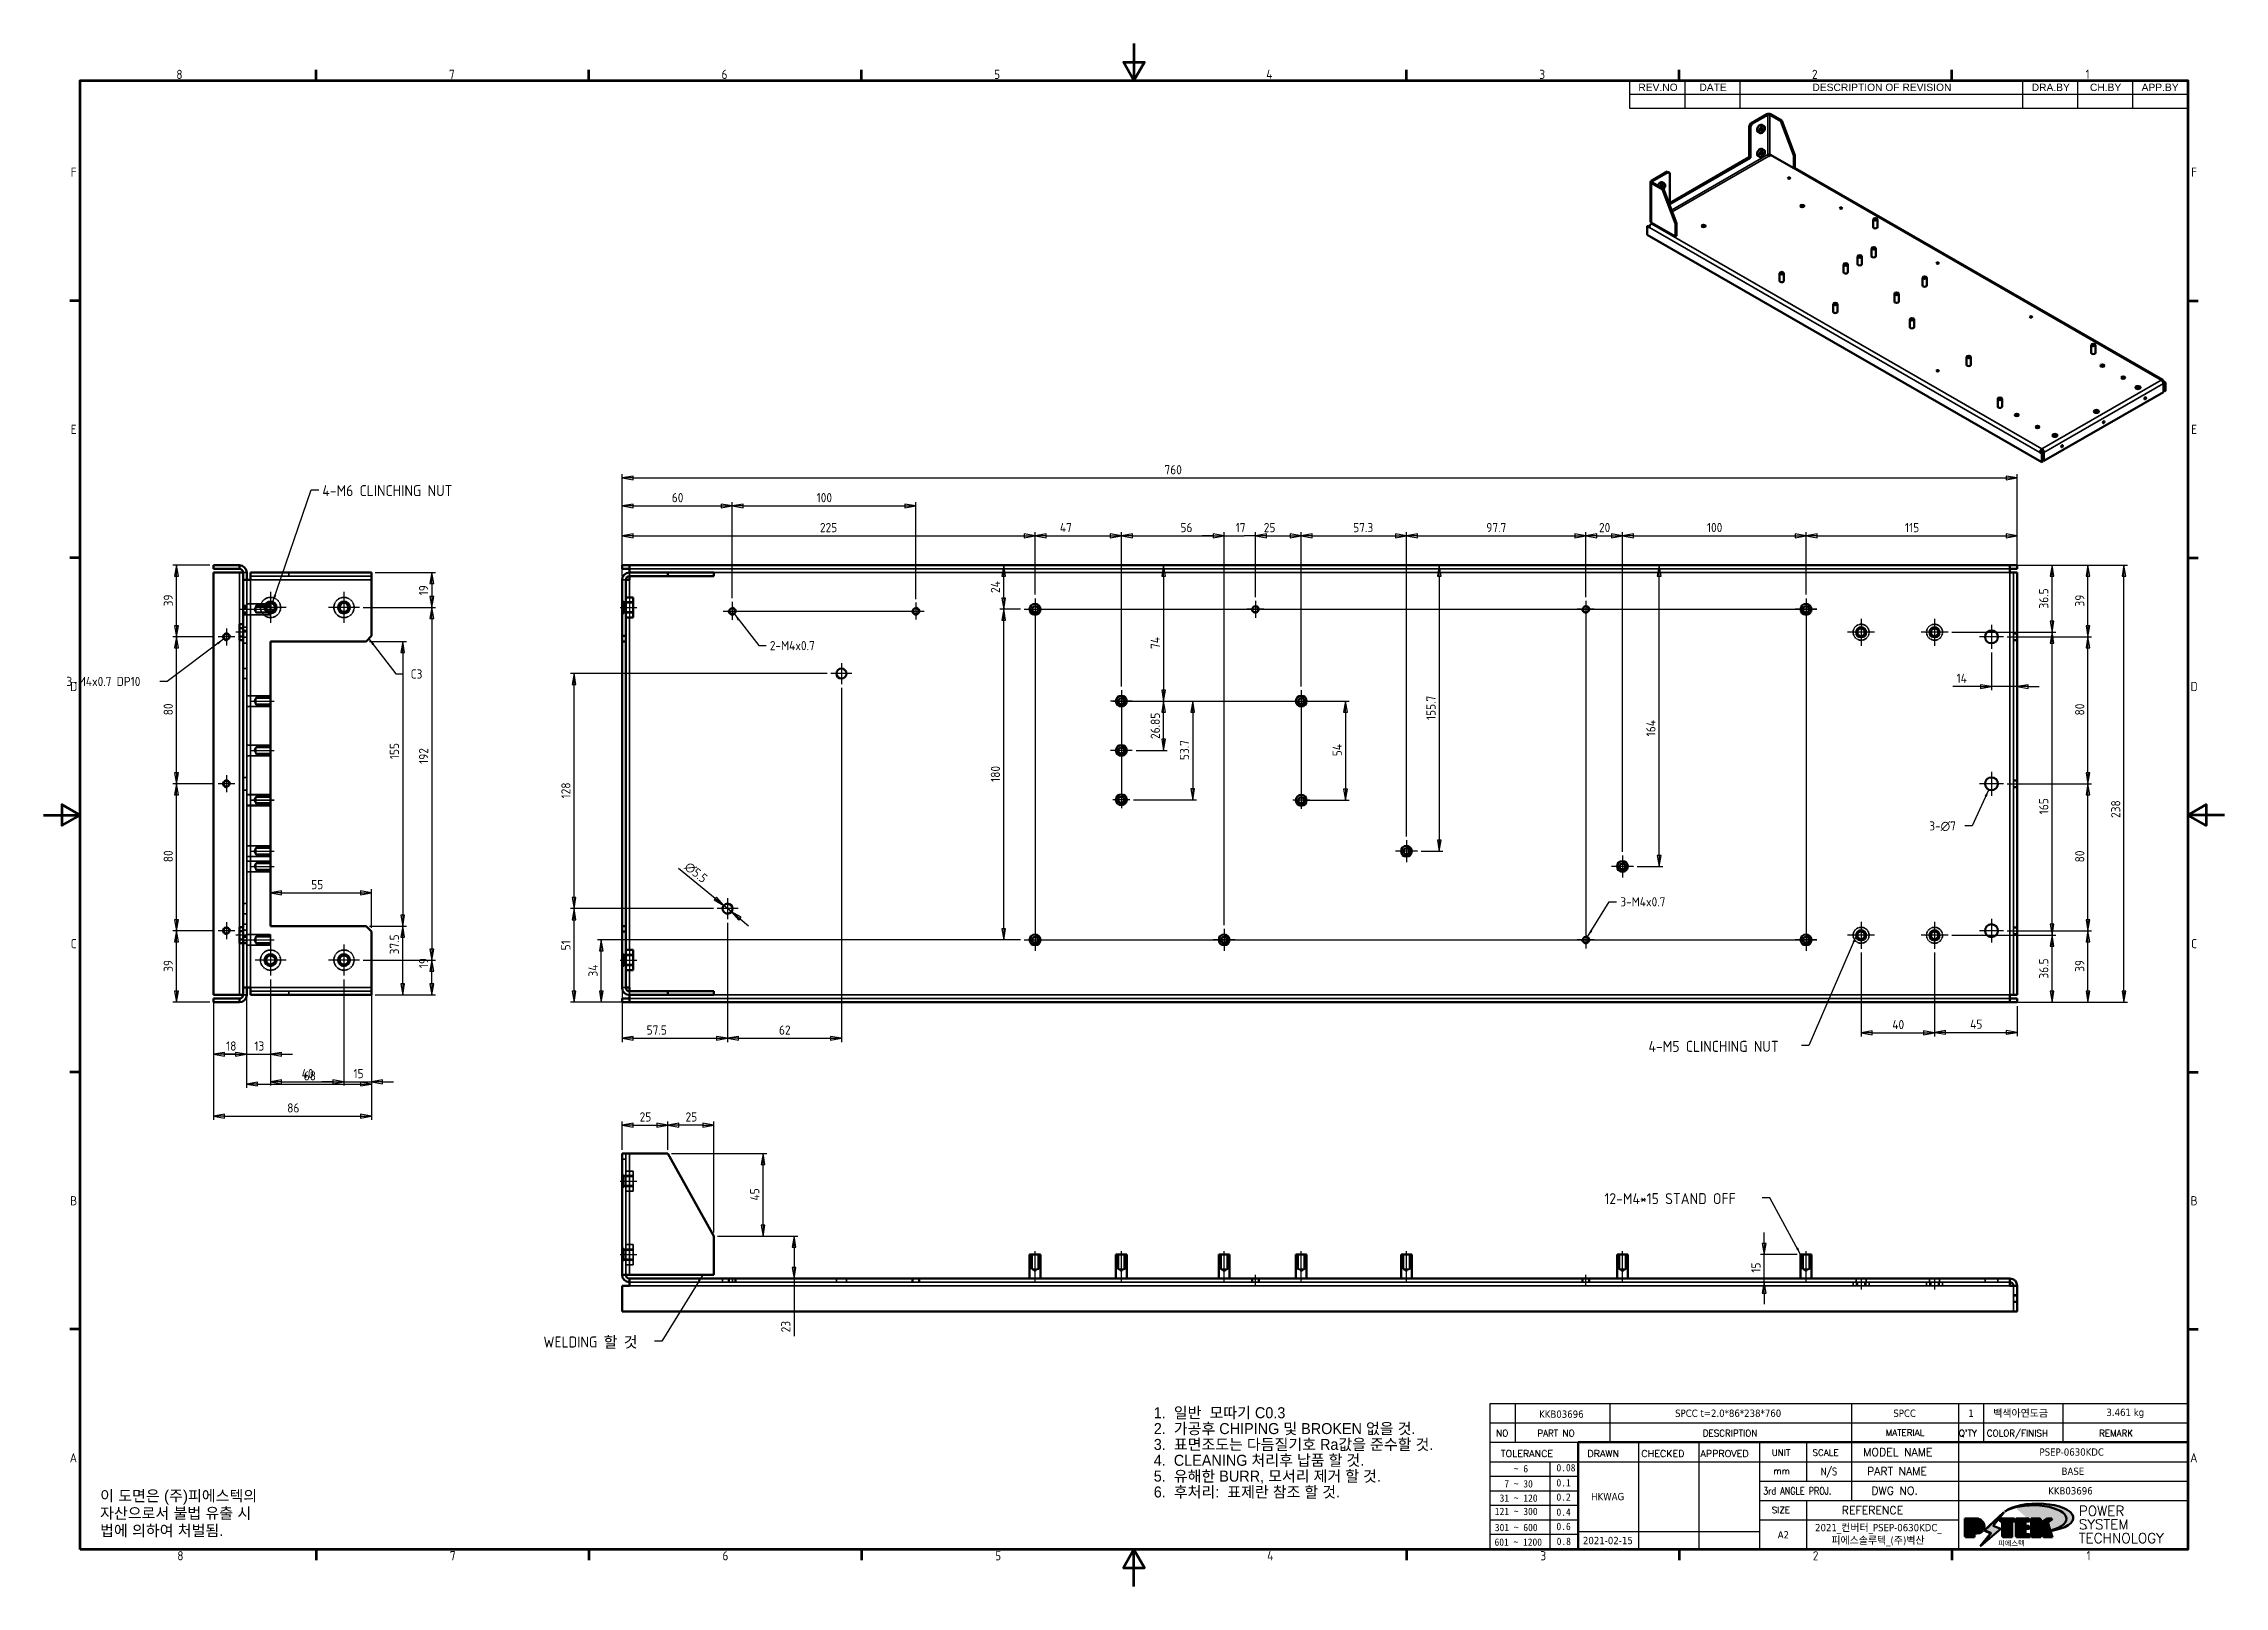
# Model space of a CAD drawing. Header units: millimetres. Extents: x 0 to 1188, y 0 to 840.
import ezdxf
from ezdxf.enums import TextEntityAlignment as Align

# ---------------------------------------------------------------- set-up
doc = ezdxf.new("R2010")
doc.units = ezdxf.units.MM
doc.header["$LTSCALE"] = 2
doc.linetypes.add('CHAIN', pattern=[0.7087, 0.4724, -0.0591, 0.1181, -0.0591])
doc.linetypes.add('DASHED', pattern=[0.2067, 0.1654, -0.0413])
doc.layers.get('0').update_dxf_attribs({"lineweight": 25})
for name, color, linetype, lineweight, true_color in [('가려진 것(ISO)', 5, 'DASHED', 35, 0x0000ff), ('가려진 좁은 것(ISO)', 5, 'DASHED', 25, 0x0000ff), ('가시적인 좁은 것(ISO)', 1, 'Continuous', 35, 0xff0000), ('제목(ISO)', 5, 'Continuous', 50, 0x0000ff), ('중심 표식(ISO)', 1, 'Continuous', 25, 0xff0000), ('중심선(ISO)', 1, 'Continuous', 25, 0xff0000), ('해치(ISO)', 1, 'Continuous', 18, 0xff0000)]:
    doc.layers.add(name, color=color, linetype=linetype, lineweight=lineweight, true_color=true_color)
for name, color, linetype, lineweight in [('가시적인 것(ISO)', 7, 'Continuous', 50), ('경계(ISO)', 7, 'Continuous', 70), ('기호(ISO)', 7, 'Continuous', 25), ('치수(ISO)', 7, 'Continuous', 25)]:
    doc.layers.add(name, color=color, linetype=linetype, lineweight=lineweight)
doc.styles.add('HAN_291', font='')
doc.styles.add('HAN_370', font='', dxfattribs={"width": 2})
doc.styles.add('ISO Proportional', font='arial.ttf')
doc.styles.add('ISO ProportionalPSTEK', font='isocp.shx')
doc.styles.add('RC_284', font='ROMANC.shx')
doc.styles.add('RC_287', font='ROMANC.shx')
doc.styles.add('RC_292', font='ROMANC.shx')
doc.styles.add('ROMANT_294', font='romant.shx')
doc.styles.add('주 문자 (JIS)', font='arial.ttf')
doc.styles.add('텍스트 스타일333', font='ROMANC.shx', dxfattribs={"width": 0.8})
doc.styles.add('텍스트 스타일359', font='tahoma.ttf')
doc.styles.get('HAN_291').set_extended_font_data('GulimChe')
doc.styles.get('HAN_370').set_extended_font_data('GulimChe')
doc.dimstyles.new('PSTEK', dxfattribs={"dimscale": 2, "dimtxt": 2.5, "dimasz": 3, "dimexe": 1, "dimexo": 1, "dimgap": 1, "dimtad": 1, "dimrnd": 1e-08, "dimdsep": 46, "dimtxsty": 'ISO ProportionalPSTEK', "dimblk": 'Filled-1', "dimcen": 0.09, "dimdle": 10, "dimclrd": 3, "dimclre": 3, "dimclrt": 1, "dimadec": 1, "dimazin": 2, "dimtfac": 1, "dimtmove": 0, "dimatfit": 3, "dimfxl": 1, "dimtolj": 1, "dimlwd": -1, "dimlwe": -1, "dimarcsym": 0})
doc.dimstyles.new('PSTEK$7', dxfattribs={"dimscale": 2, "dimtxt": 2.5, "dimasz": 2, "dimexe": 1, "dimexo": 1, "dimgap": 1, "dimtad": 1, "dimrnd": 1e-08, "dimdsep": 46, "dimtxsty": 'ISO ProportionalPSTEK', "dimblk": 'Filled-1', "dimcen": 0.09, "dimdle": 10, "dimclrd": 3, "dimclre": 3, "dimclrt": 1, "dimadec": 1, "dimazin": 2, "dimtfac": 1, "dimtmove": 0, "dimatfit": 3, "dimfxl": 1, "dimtolj": 1, "dimlwd": -1, "dimlwe": -1, "dimarcsym": 0})

msp = doc.modelspace()

# ---------------------------------------------------------------- texts
at = {"layer": '기호(ISO)', "color": 1, "true_color": 0xff0000, "char_height": 6, "attachment_point": 1, "style": 'ISO ProportionalPSTEK'}
for s, insert, width in [('{\\fISOCP|b0|i0;\\H6.0000;4-M6 CLINCHING NUT}', (151.839, 599.613), 81.354), ('{\\fISOCP|b0|i0;\\H6.0000;4-M5 CLINCHING NUT}', (874.295, 297.02), 81.354), ('{\\fISOCP|b0|i0;\\H6.0000;12-M4*15 STAND OFF}', (850.263, 214.106), 84.02861), ('{\\fISOCP|b0|i0;\\H6.0000;WELDING 할 것}', (272.288, 136.05), 58.53397)]:
    msp.add_mtext(s, dxfattribs=dict(at, insert=insert, width=width))
at = {"layer": '기호(ISO)', "color": 1, "true_color": 0xff0000, "char_height": 5, "attachment_point": 1, "line_spacing_factor": 0.4375, "style": 'ISO ProportionalPSTEK'}
for s, insert, width in [('{2-M4x0.7}', (395.615, 514.723), 30.87181), ('{3-M4x0.7 DP10}', (12.391, 495.229), 48.83272), ('{3-\\fAIGDT|b0|i0;\\H5.0000;n\\fisocp|b0|i0;\\H5.0000;7}', (1027.196, 416.547), 17.45067), ('{3-M4x0.7}', (858.92, 375.239), 30.87181)]:
    msp.add_mtext(s, dxfattribs=dict(at, insert=insert, width=width))
at = {"layer": '기호(ISO)', "color": 1, "true_color": 0xff0000, "insert": (199.948, 499.294), "char_height": 5, "attachment_point": 1, "style": 'ISO ProportionalPSTEK'}
msp.add_mtext('{C3}', dxfattribs=at)
at = {"layer": '기호(ISO)', "color": 7, "insert": (30.789, 52.312), "char_height": 6, "width": 102.48028, "attachment_point": 1, "line_spacing_factor": 0.944221, "style": 'ISO Proportional'}
msp.add_mtext('{\\fArial|b0|i0;이 도면은 (주)피에스텍의\\P자산으로서 불법 유출 시 \\P법에 의하여 처벌됨.}', dxfattribs=at)

# ---------------------------------------------------------------- blocks, each defined once
blk = doc.blocks.new('경계 Default Border')
at = {"layer": '경계(ISO)'}
for p, q in [((74.25, 410), (74.25, 412.9)), ((148.5, 410), (148.5, 412.9)), ((222.75, 410), (222.75, 412.9)), ((371.25, 410), (371.25, 412.9)), ((445.5, 410), (445.5, 412.9)), ((519.75, 410), (519.75, 412.9)), ((10, 350), (7.1, 350)), ((584, 350), (586.9, 350)), ((10, 280), (7.1, 280)), ((584, 280), (586.9, 280)), ((10, 140), (7.1, 140)), ((584, 140), (586.9, 140)), ((10, 70), (7.1, 70)), ((584, 70), (586.9, 70)), ((74.25, 10), (74.25, 7.1)), ((148.5, 10), (148.5, 7.1)), ((222.75, 10), (222.75, 7.1)), ((371.25, 10), (371.25, 7.1)), ((445.5, 10), (445.5, 7.1)), ((519.75, 10), (519.75, 7.1))]:
    blk.add_line(p, q, dxfattribs=at)
at = {"layer": '경계(ISO)', "flags": 128}
for points in [[(297, 420), (297, 410), (294.11, 415), (299.89, 415), (297, 410)], [(10, 10), (10, 410), (584, 410), (584, 10), (10, 10)], [(0, 210), (10, 210), (5, 212.89), (5, 207.11), (10, 210)], [(594, 210), (584, 210), (589, 212.89), (589, 207.11), (584, 210)], [(297, 0), (297, 10), (294.11, 5), (299.89, 5), (297, 10)]]:
    blk.add_lwpolyline(points, dxfattribs=at)
at = {"layer": '경계(ISO)', "color": 1, "true_color": 0xff0000, "char_height": 2.5, "attachment_point": 7, "style": 'ISO ProportionalPSTEK'}
for s, insert in [('8', (36.15, 410.38)), ('7', (110.4, 410.39)), ('6', (184.65, 410.38)), ('5', (258.9, 410.38)), ('4', (333.01, 410.4)), ('3', (407.4, 410.38)), ('2', (481.65, 410.38)), ('1', (556.18, 410.4)), ('F', (7.38, 383.75)), ('F', (584.94, 383.75)), ('E', (7.38, 313.73)), ('E', (584.94, 313.73)), ('D', (7.24, 243.73)), ('D', (584.8, 243.73)), ('C', (7.38, 173.73)), ('C', (584.94, 173.73)), ('B', (7.24, 103.73)), ('B', (584.8, 103.73)), ('A', (7.1, 33.74)), ('A', (584.66, 33.74)), ('8', (36.41, 7.08)), ('7', (110.66, 7.09)), ('6', (184.91, 7.08)), ('5', (259.16, 7.08)), ('4', (333.27, 7.1)), ('3', (407.68, 7.08)), ('2', (481.9, 7.08)), ('1', (556.45, 7.1))]:
    blk.add_mtext(s, dxfattribs=dict(at, insert=insert))
blk = doc.blocks.new('제목 블록 PSTEK')
at = {"true_color": 0xff0000}
h = blk.add_hatch(color=1, dxfattribs=at)
edge = h.paths.add_edge_path(flags=0)
edge.add_line((314.22, 19.61), (314.22, 17))
edge.add_line((314.22, 17), (314.35, 17))
edge.add_arc((314.35, 17.65), 0.651, 270, 360)
edge.add_line((315, 17.65), (315, 18.96))
edge.add_arc((314.35, 18.96), 0.651, 0, 90)
edge.add_line((314.35, 19.61), (314.22, 19.61))
edge = h.paths.add_edge_path()
edge.add_arc((314.98, 18.29), 1.97, 270, 450)
edge.add_line((314.98, 20.26), (311.77, 20.26))
edge.add_line((311.77, 20.26), (311.77, 15.34))
edge.add_line((311.77, 15.34), (314.22, 15.34))
edge.add_line((314.22, 15.34), (314.22, 16.32))
edge.add_line((314.22, 16.32), (314.98, 16.32))
at = {"true_color": 0x848484}
h = blk.add_hatch(color=252, dxfattribs=at)
edge = h.paths.add_edge_path()
edge.add_arc((314.98, 18.29), 1.97, 270, 406.82787)
edge.add_arc((315.16, 18.14), 1.97, -90, 53.56098, ccw=False)
edge.add_line((315.16, 16.17), (314.4, 16.17))
edge.add_line((314.4, 16.17), (314.4, 15.19))
edge.add_line((314.4, 15.19), (311.94, 15.19))
edge.add_line((311.94, 15.19), (311.94, 15.34))
edge.add_line((311.94, 15.34), (314.22, 15.34))
edge.add_line((314.22, 15.34), (314.22, 16.32))
edge.add_line((314.22, 16.32), (314.98, 16.32))
h = blk.add_hatch(color=252, dxfattribs=at)
edge = h.paths.add_edge_path()
edge.add_line((314.4, 19.46), (314.53, 19.46))
edge.add_arc((314.53, 18.81), 0.651, 60.41893, 90, ccw=False)
edge.add_arc((314.35, 18.96), 0.651, 39.96992, 90)
edge.add_line((314.35, 19.61), (314.22, 19.61))
edge.add_line((314.22, 19.61), (314.22, 17))
edge.add_line((314.22, 17), (314.35, 17))
edge.add_arc((314.35, 17.65), 0.651, 270, 274.69308)
edge.add_line((314.4, 17), (314.4, 19.46))
for points in [[(317.22, 17.06), (322.03, 21.63), (322.28, 21.94), (317.05, 16.98), (318.75, 16.19), (316, 12.72), (316.34, 13), (318.92, 16.27)], [(321.98, 19.61), (321.4, 19.61), (321.4, 19.46), (321.98, 19.46)], [(324.66, 19.46), (325.42, 19.46), (325.42, 20.11), (325.24, 20.11), (325.24, 19.61), (324.48, 19.61), (324.48, 15.34), (322.16, 15.34), (322.16, 15.19), (324.66, 15.19)], [(328.29, 19.46), (329.41, 19.46), (329.41, 20.11), (329.23, 20.11), (329.23, 19.61), (328.11, 19.61), (328.11, 18.26), (328.29, 18.26)], [(328.29, 17.42), (329.41, 17.42), (329.41, 18.11), (329.23, 18.11), (329.23, 17.56), (328.11, 17.56), (328.11, 15.99), (328.29, 15.99)], [(332.51, 20.11), (332.33, 20.11), (332.33, 19), (332.51, 19.11)], [(335.62, 20.11), (335.25, 20.11), (334.25, 19.31), (335.49, 15.34), (333.2, 15.34), (333.25, 15.19), (335.66, 15.19), (334.43, 19.16)], [(329.54, 15.85), (329.36, 15.85), (329.36, 15.34), (325.83, 15.34), (325.83, 15.19), (329.54, 15.19)], [(332.51, 16.93), (332.33, 17.43), (332.33, 15.34), (330.04, 15.34), (330.04, 15.19), (332.51, 15.19)]]:
    blk.add_hatch(color=252, dxfattribs=at).paths.add_polyline_path(points)
at = {"true_color": 0x0000ff}
blk.add_hatch(color=5, dxfattribs=at).paths.add_polyline_path([(321.62, 17.42), (319.53, 18.25), (322.45, 22.02), (317.22, 17.06), (318.92, 16.27), (316.17, 12.8)])
at = {"true_color": 0xff0000}
for points in [[(324.48, 19.61), (325.24, 19.61), (325.24, 20.26), (321.23, 20.26), (321.23, 19.61), (321.98, 19.61), (321.98, 15.34), (324.48, 15.34)], [(329.23, 20.26), (325.66, 20.26), (325.66, 15.34), (329.36, 15.34), (329.36, 15.99), (328.11, 15.99), (328.11, 17.56), (329.23, 17.56), (329.23, 18.26), (328.11, 18.26), (328.11, 19.61), (329.23, 19.61)], [(332.33, 20.26), (329.86, 20.26), (329.86, 15.34), (332.33, 15.34), (332.33, 17.43), (333.07, 15.34), (335.49, 15.34), (334.25, 19.31), (335.44, 20.26), (334.31, 20.26), (332.33, 19)]]:
    blk.add_hatch(color=1, dxfattribs=at).paths.add_polyline_path(points)
at = {"layer": '해치(ISO)', "true_color": 0x27d1fc}
h = blk.add_hatch(color=140, dxfattribs=at)
edge = h.paths.add_edge_path()
edge.add_ellipse((330.37, 20.16), major_axis=(9.1, 0), ratio=0.40699, start_angle=301.30985, end_angle=507.74369)
edge.add_ellipse((331.53, 20.46), major_axis=(-9.82, 0), ratio=0.39426, start_angle=111.51207, end_angle=334.47025, ccw=False)
edge.add_line((335.14, 16.86), (335.1, 16.99))
at = {"color": 180, "true_color": 0x3f00ff}
for p, q in [((182.48, 11.79), (182.48, 51.57)), ((182.48, 51.57), (372.48, 51.57)), ((189.27, 51.57), (189.27, 41.01)), ((215.22, 41.01), (215.22, 51.57)), ((280.88, 51.57), (280.88, 41.01)), ((310.09, 51.57), (310.09, 41.01)), ((316.9, 51.57), (316.9, 41.01)), ((338.46, 51.57), (338.46, 41.01)), ((372.48, 51.57), (372.48, 11.79)), ((182.48, 46.29), (372.48, 46.29)), ((182.48, 41.01), (206.45, 41.01)), ((182.48, 35.73), (206.45, 35.73)), ((198.86, 12.03), (198.86, 35.73)), ((206.45, 35.73), (372.48, 35.73)), ((222.94, 11.79), (222.94, 41.01)), ((239.43, 11.79), (239.43, 41.01)), ((255.92, 11.79), (255.92, 41.01)), ((268.69, 41.01), (268.69, 30.45)), ((280.88, 41.01), (280.88, 25.17)), ((310.09, 41.01), (310.09, 11.79)), ((182.48, 31.78), (206.45, 31.78)), ((255.92, 30.45), (372.48, 30.45)), ((182.48, 27.83), (206.45, 27.83)), ((182.48, 23.88), (206.45, 23.88)), ((255.92, 25.17), (372.48, 25.17)), ((268.69, 25.17), (268.69, 11.79)), ((182.48, 19.93), (206.45, 19.93)), ((255.92, 19.89), (310.09, 19.89)), ((182.48, 15.98), (206.45, 15.98)), ((206.45, 16.74), (255.92, 16.74)), ((182.48, 11.79), (372.48, 11.79))]:
    blk.add_line(p, q, dxfattribs=at)
at = {"color": 7, "linetype": 'Continuous', "lineweight": 25}
blk.add_line((182.48, 46.28), (231.73, 46.28), dxfattribs=at)
at = {"color": 7, "lineweight": 50}
for p, q in [((206.45, 11.79), (206.45, 41.01)), ((206.45, 41.01), (372.48, 41.01))]:
    blk.add_line(p, q, dxfattribs=at)
at = {"color": 7}
for p, q in [((314.98, 20.26), (311.77, 20.26)), ((311.77, 20.26), (311.77, 15.34)), ((314.98, 20.26), (311.77, 20.26)), ((311.77, 20.26), (311.77, 15.34)), ((314.22, 17), (314.22, 19.61)), ((314.22, 19.61), (314.35, 19.61)), ((314.35, 19.61), (314.22, 19.61)), ((314.22, 19.61), (314.22, 17)), ((314.22, 17), (314.22, 19.61)), ((314.22, 19.61), (314.35, 19.61)), ((314.4, 19.46), (314.53, 19.46)), ((314.4, 17), (314.4, 19.46)), ((315, 18.96), (315, 17.65)), ((315, 18.96), (315, 17.65)), ((322.28, 21.94), (317.05, 16.98)), ((322.45, 22.02), (317.22, 17.06)), ((317.22, 17.06), (322.03, 21.63)), ((319.53, 18.25), (322.45, 22.02)), ((321.62, 17.42), (319.53, 18.25)), ((325.24, 20.26), (321.23, 20.26)), ((321.23, 20.26), (321.23, 19.61)), ((325.24, 20.26), (321.23, 20.26)), ((321.23, 20.26), (321.23, 19.61)), ((321.23, 19.61), (321.98, 19.61)), ((321.23, 19.61), (321.98, 19.61)), ((321.4, 19.61), (321.4, 19.46)), ((321.98, 19.61), (321.4, 19.61)), ((321.4, 19.46), (321.98, 19.46)), ((321.98, 19.61), (321.98, 15.34)), ((321.98, 19.46), (321.98, 19.61)), ((321.98, 19.61), (321.98, 15.34)), ((322.03, 21.63), (322.28, 21.94)), ((324.48, 19.61), (325.24, 19.61)), ((324.48, 15.34), (324.48, 19.61)), ((325.24, 19.61), (324.48, 19.61)), ((324.48, 19.61), (324.48, 15.34)), ((324.48, 19.61), (325.24, 19.61)), ((324.48, 15.34), (324.48, 19.61)), ((324.66, 19.46), (325.42, 19.46)), ((324.66, 15.19), (324.66, 19.46)), ((325.24, 19.61), (325.24, 20.26)), ((325.24, 19.61), (325.24, 20.26)), ((325.42, 20.11), (325.24, 20.11)), ((325.24, 20.11), (325.24, 19.61)), ((325.42, 19.46), (325.42, 20.11)), ((329.23, 20.26), (325.66, 20.26)), ((325.66, 20.26), (325.66, 15.34)), ((325.66, 20.26), (325.66, 15.34)), ((329.23, 20.26), (325.66, 20.26)), ((328.11, 18.26), (328.11, 19.61)), ((328.11, 19.61), (329.23, 19.61)), ((329.23, 19.61), (328.11, 19.61)), ((328.11, 19.61), (328.11, 18.26)), ((328.11, 18.26), (328.11, 19.61)), ((328.11, 19.61), (329.23, 19.61)), ((329.23, 18.26), (328.11, 18.26)), ((328.11, 18.26), (328.29, 18.26)), ((329.23, 18.26), (328.11, 18.26)), ((328.29, 18.26), (328.29, 19.46)), ((328.29, 19.46), (329.41, 19.46)), ((329.23, 19.61), (329.23, 20.26)), ((329.23, 19.61), (329.23, 20.26)), ((329.41, 20.11), (329.23, 20.11)), ((329.23, 20.11), (329.23, 19.61)), ((329.23, 17.56), (329.23, 18.26)), ((329.23, 17.56), (329.23, 18.26)), ((329.41, 18.11), (329.23, 18.11)), ((329.23, 18.11), (329.23, 17.56)), ((329.41, 19.46), (329.41, 20.11)), ((329.41, 17.42), (329.41, 18.11)), ((332.33, 20.26), (329.86, 20.26)), ((329.86, 20.26), (329.86, 15.34)), ((329.86, 20.26), (329.86, 15.34)), ((332.33, 20.26), (329.86, 20.26)), ((334.31, 20.26), (332.33, 19)), ((332.33, 19), (332.33, 20.26)), ((334.31, 20.26), (332.33, 19)), ((332.33, 19), (332.33, 20.26)), ((332.51, 20.11), (332.33, 20.11)), ((332.33, 20.11), (332.33, 19)), ((332.33, 19), (332.51, 19.11)), ((332.51, 19.11), (332.51, 20.11)), ((334.25, 19.31), (335.44, 20.26)), ((334.25, 19.31), (335.44, 20.26)), ((335.25, 20.11), (334.25, 19.31)), ((335.49, 15.34), (334.25, 19.31)), ((334.25, 19.31), (335.49, 15.34)), ((335.49, 15.34), (334.25, 19.31)), ((335.44, 20.26), (334.31, 20.26)), ((335.44, 20.26), (334.31, 20.26)), ((334.43, 19.16), (335.62, 20.11)), ((335.66, 15.19), (334.43, 19.16)), ((335.62, 20.11), (335.25, 20.11)), ((311.77, 15.34), (314.22, 15.34)), ((311.77, 15.34), (314.22, 15.34)), ((314.22, 15.34), (311.94, 15.34)), ((311.94, 15.34), (311.94, 15.19)), ((311.94, 15.19), (314.4, 15.19)), ((314.35, 17), (314.22, 17)), ((314.22, 17), (314.35, 17)), ((314.35, 17), (314.22, 17)), ((314.22, 16.32), (314.98, 16.32)), ((314.22, 15.34), (314.22, 16.32)), ((314.98, 16.32), (314.22, 16.32)), ((314.22, 16.32), (314.22, 15.34)), ((314.22, 16.32), (314.98, 16.32)), ((314.22, 15.34), (314.22, 16.32)), ((314.4, 16.17), (315.16, 16.17)), ((314.4, 15.19), (314.4, 16.17)), ((318.75, 16.19), (316, 12.72)), ((316, 12.72), (316.34, 13)), ((316.17, 12.8), (321.62, 17.42)), ((318.92, 16.27), (316.17, 12.8)), ((316.34, 13), (318.92, 16.27)), ((317.05, 16.98), (318.75, 16.19)), ((318.92, 16.27), (317.22, 17.06)), ((317.22, 17.06), (318.92, 16.27)), ((321.98, 15.34), (324.48, 15.34)), ((321.98, 15.34), (324.48, 15.34)), ((324.48, 15.34), (322.16, 15.34)), ((322.16, 15.34), (322.16, 15.19)), ((322.16, 15.19), (324.66, 15.19)), ((325.66, 15.34), (329.36, 15.34)), ((325.66, 15.34), (329.36, 15.34)), ((329.36, 15.34), (325.83, 15.34)), ((325.83, 15.34), (325.83, 15.19)), ((325.83, 15.19), (329.54, 15.19)), ((328.11, 17.56), (329.23, 17.56)), ((328.11, 15.99), (328.11, 17.56)), ((329.23, 17.56), (328.11, 17.56)), ((328.11, 17.56), (328.11, 15.99)), ((328.11, 17.56), (329.23, 17.56)), ((328.11, 15.99), (328.11, 17.56)), ((329.36, 15.99), (328.11, 15.99)), ((328.11, 15.99), (328.29, 15.99)), ((329.36, 15.99), (328.11, 15.99)), ((328.29, 15.99), (328.29, 17.42)), ((328.29, 17.42), (329.41, 17.42)), ((329.36, 15.34), (329.36, 15.99)), ((329.36, 15.34), (329.36, 15.99)), ((329.54, 15.85), (329.36, 15.85)), ((329.36, 15.85), (329.36, 15.34)), ((329.54, 15.19), (329.54, 15.85)), ((329.86, 15.34), (332.33, 15.34)), ((329.86, 15.34), (332.33, 15.34)), ((332.33, 15.34), (330.04, 15.34)), ((330.04, 15.34), (330.04, 15.19)), ((330.04, 15.19), (332.51, 15.19)), ((332.33, 17.43), (333.07, 15.34)), ((332.33, 15.34), (332.33, 17.43)), ((332.51, 16.93), (332.33, 17.43)), ((332.33, 17.43), (332.33, 15.34)), ((332.33, 17.43), (333.07, 15.34)), ((332.33, 15.34), (332.33, 17.43)), ((332.51, 15.19), (332.51, 16.93)), ((333.07, 15.34), (335.49, 15.34)), ((333.07, 15.34), (335.49, 15.34)), ((335.49, 15.34), (333.2, 15.34)), ((333.2, 15.34), (333.25, 15.19)), ((333.25, 15.19), (335.66, 15.19)), ((345.04, 17.5), (344.99, 17.69))]:
    blk.add_line(p, q, dxfattribs=at)
at = {"color": 1, "true_color": 0xff0000}
for p, q in [((314.98, 20.26), (311.77, 20.26)), ((311.77, 20.26), (311.77, 15.34)), ((314.22, 17), (314.22, 19.61)), ((314.22, 19.61), (314.35, 19.61)), ((315, 18.96), (315, 17.65)), ((325.24, 20.26), (321.23, 20.26)), ((321.23, 20.26), (321.23, 19.61)), ((321.23, 19.61), (321.98, 19.61)), ((321.98, 19.61), (321.98, 15.34)), ((324.48, 19.61), (325.24, 19.61)), ((324.48, 15.34), (324.48, 19.61)), ((325.24, 19.61), (325.24, 20.26)), ((329.23, 20.26), (325.66, 20.26)), ((325.66, 20.26), (325.66, 15.34)), ((328.11, 18.26), (328.11, 19.61)), ((328.11, 19.61), (329.23, 19.61)), ((329.23, 18.26), (328.11, 18.26)), ((329.23, 19.61), (329.23, 20.26)), ((329.23, 17.56), (329.23, 18.26)), ((332.33, 20.26), (329.86, 20.26)), ((329.86, 20.26), (329.86, 15.34)), ((334.31, 20.26), (332.33, 19)), ((332.33, 19), (332.33, 20.26)), ((334.25, 19.31), (335.44, 20.26)), ((335.49, 15.34), (334.25, 19.31)), ((335.44, 20.26), (334.31, 20.26)), ((311.77, 15.34), (314.22, 15.34)), ((314.35, 17), (314.22, 17)), ((314.22, 16.32), (314.98, 16.32)), ((314.22, 15.34), (314.22, 16.32)), ((321.98, 15.34), (324.48, 15.34)), ((325.66, 15.34), (329.36, 15.34)), ((328.11, 17.56), (329.23, 17.56)), ((328.11, 15.99), (328.11, 17.56)), ((329.36, 15.99), (328.11, 15.99)), ((329.36, 15.34), (329.36, 15.99)), ((329.86, 15.34), (332.33, 15.34)), ((332.33, 17.43), (333.07, 15.34)), ((332.33, 15.34), (332.33, 17.43)), ((333.07, 15.34), (335.49, 15.34))]:
    blk.add_line(p, q, dxfattribs=at)
at = {"color": 5, "true_color": 0x0000ff}
for p, q in [((322.45, 22.02), (317.22, 17.06)), ((319.53, 18.25), (322.45, 22.02)), ((321.62, 17.42), (319.53, 18.25)), ((316.17, 12.8), (321.62, 17.42)), ((318.92, 16.27), (316.17, 12.8)), ((317.22, 17.06), (318.92, 16.27))]:
    blk.add_line(p, q, dxfattribs=at)
at = {"color": 7}
for centre, radius, start, end in [((314.35, 18.96), 0.651, 0, 90), ((314.35, 18.96), 0.651, 39.96992, 90), ((314.35, 18.96), 0.651, 0, 90), ((314.53, 18.81), 0.651, 60.41893, 90), ((314.98, 18.29), 1.97, 270, 90), ((314.98, 18.29), 1.97, 270, 90), ((314.98, 18.29), 1.97, 270, 46.82787), ((315.16, 18.14), 1.97, 270, 53.56098), ((314.35, 17.65), 0.651, 270, 0), ((314.35, 17.65), 0.651, 270, 0), ((314.35, 17.65), 0.651, 270, 274.69308)]:
    blk.add_arc(centre, radius, start, end, dxfattribs=at)
at = {"color": 1, "true_color": 0xff0000}
for centre, radius, start, end in [((314.35, 18.96), 0.651, 0, 90), ((314.98, 18.29), 1.97, 270, 90), ((314.35, 17.65), 0.651, 270, 0)]:
    blk.add_arc(centre, radius, start, end, dxfattribs=at)
at = {"layer": '제목(ISO)'}
for p, q in [((314.98, 20.26), (311.77, 20.26)), ((311.77, 20.26), (311.77, 15.34)), ((314.22, 17), (314.22, 19.61)), ((314.22, 19.61), (314.35, 19.61)), ((314.35, 19.61), (314.22, 19.61)), ((314.22, 19.61), (314.22, 17)), ((314.4, 19.46), (314.53, 19.46)), ((314.4, 17), (314.4, 19.46)), ((315, 18.96), (315, 17.65)), ((322.28, 21.94), (317.05, 16.98)), ((322.45, 22.02), (317.22, 17.06)), ((317.22, 17.06), (322.03, 21.63)), ((319.53, 18.25), (322.45, 22.02)), ((321.62, 17.42), (319.53, 18.25)), ((325.24, 20.26), (321.23, 20.26)), ((321.23, 20.26), (321.23, 19.61)), ((321.23, 19.61), (321.98, 19.61)), ((321.98, 19.61), (321.4, 19.61)), ((321.4, 19.61), (321.4, 19.46)), ((321.4, 19.46), (321.98, 19.46)), ((321.98, 19.61), (321.98, 15.34)), ((321.98, 19.46), (321.98, 19.61)), ((322.03, 21.63), (322.28, 21.94)), ((324.48, 19.61), (325.24, 19.61)), ((324.48, 15.34), (324.48, 19.61)), ((325.24, 19.61), (324.48, 19.61)), ((324.48, 19.61), (324.48, 15.34)), ((324.66, 19.46), (325.42, 19.46)), ((324.66, 15.19), (324.66, 19.46)), ((325.24, 19.61), (325.24, 20.26)), ((325.42, 20.11), (325.24, 20.11)), ((325.24, 20.11), (325.24, 19.61)), ((325.42, 19.46), (325.42, 20.11)), ((329.23, 20.26), (325.66, 20.26)), ((325.66, 20.26), (325.66, 15.34)), ((328.11, 18.26), (328.11, 19.61)), ((328.11, 19.61), (329.23, 19.61)), ((329.23, 19.61), (328.11, 19.61)), ((328.11, 19.61), (328.11, 18.26)), ((329.23, 18.26), (328.11, 18.26)), ((328.11, 18.26), (328.29, 18.26)), ((328.29, 19.46), (329.41, 19.46)), ((328.29, 18.26), (328.29, 19.46)), ((329.23, 19.61), (329.23, 20.26)), ((329.41, 20.11), (329.23, 20.11)), ((329.23, 20.11), (329.23, 19.61)), ((329.23, 17.56), (329.23, 18.26)), ((329.41, 18.11), (329.23, 18.11)), ((329.23, 18.11), (329.23, 17.56)), ((329.41, 19.46), (329.41, 20.11)), ((329.41, 17.42), (329.41, 18.11)), ((332.33, 20.26), (329.86, 20.26)), ((329.86, 20.26), (329.86, 15.34)), ((334.31, 20.26), (332.33, 19)), ((332.33, 19), (332.33, 20.26)), ((332.51, 20.11), (332.33, 20.11)), ((332.33, 20.11), (332.33, 19)), ((332.33, 19), (332.51, 19.11)), ((332.51, 19.11), (332.51, 20.11)), ((334.25, 19.31), (335.44, 20.26)), ((335.25, 20.11), (334.25, 19.31)), ((335.49, 15.34), (334.25, 19.31)), ((334.25, 19.31), (335.49, 15.34)), ((335.44, 20.26), (334.31, 20.26)), ((334.43, 19.16), (335.62, 20.11)), ((335.66, 15.19), (334.43, 19.16)), ((335.62, 20.11), (335.25, 20.11)), ((311.77, 15.34), (314.22, 15.34)), ((314.22, 15.34), (311.94, 15.34)), ((311.94, 15.34), (311.94, 15.19)), ((311.94, 15.19), (314.4, 15.19)), ((314.35, 17), (314.22, 17)), ((314.22, 17), (314.35, 17)), ((314.22, 15.34), (314.22, 16.32)), ((314.22, 16.32), (314.98, 16.32)), ((314.98, 16.32), (314.22, 16.32)), ((314.22, 16.32), (314.22, 15.34)), ((314.4, 15.19), (314.4, 16.17)), ((314.4, 16.17), (315.16, 16.17)), ((318.75, 16.19), (316, 12.72)), ((316, 12.72), (316.34, 13)), ((316.17, 12.8), (321.62, 17.42)), ((318.92, 16.27), (316.17, 12.8)), ((316.34, 13), (318.92, 16.27)), ((317.05, 16.98), (318.75, 16.19)), ((317.22, 17.06), (318.92, 16.27)), ((318.92, 16.27), (317.22, 17.06)), ((321.98, 15.34), (324.48, 15.34)), ((324.48, 15.34), (322.16, 15.34)), ((322.16, 15.34), (322.16, 15.19)), ((322.16, 15.19), (324.66, 15.19)), ((325.66, 15.34), (329.36, 15.34)), ((329.36, 15.34), (325.83, 15.34)), ((325.83, 15.34), (325.83, 15.19)), ((325.83, 15.19), (329.54, 15.19)), ((328.11, 15.99), (328.11, 17.56)), ((328.11, 17.56), (329.23, 17.56)), ((329.23, 17.56), (328.11, 17.56)), ((328.11, 17.56), (328.11, 15.99)), ((329.36, 15.99), (328.11, 15.99)), ((328.11, 15.99), (328.29, 15.99)), ((328.29, 17.42), (329.41, 17.42)), ((328.29, 15.99), (328.29, 17.42)), ((329.36, 15.34), (329.36, 15.99)), ((329.54, 15.85), (329.36, 15.85)), ((329.36, 15.85), (329.36, 15.34)), ((329.54, 15.19), (329.54, 15.85)), ((329.86, 15.34), (332.33, 15.34)), ((332.33, 15.34), (330.04, 15.34)), ((330.04, 15.34), (330.04, 15.19)), ((330.04, 15.19), (332.51, 15.19)), ((332.33, 15.34), (332.33, 17.43)), ((332.33, 17.43), (333.07, 15.34)), ((332.51, 16.93), (332.33, 17.43)), ((332.33, 17.43), (332.33, 15.34)), ((332.51, 15.19), (332.51, 16.93)), ((333.07, 15.34), (335.49, 15.34)), ((335.49, 15.34), (333.2, 15.34)), ((333.2, 15.34), (333.25, 15.19)), ((333.25, 15.19), (335.66, 15.19))]:
    blk.add_line(p, q, dxfattribs=at)
at = {"layer": '제목(ISO)', "color": 4, "true_color": 0x00ffff}
blk.add_line((335.14, 16.86), (335.1, 16.99), dxfattribs=at)
at = {"layer": '제목(ISO)'}
for centre, radius, start, end in [((314.35, 18.96), 0.651, 0, 90), ((314.35, 18.96), 0.651, 39.96992, 90), ((314.53, 18.81), 0.651, 60.41893, 90), ((314.98, 18.29), 1.97, 46.82787, 90), ((314.98, 18.29), 1.97, 270, 46.82787), ((314.98, 18.29), 1.97, 270, 46.82787), ((315.16, 18.14), 1.97, 270, 53.56098), ((314.35, 17.65), 0.651, 270, 0), ((314.35, 17.65), 0.651, 270, 274.69308)]:
    blk.add_arc(centre, radius, start, end, dxfattribs=at)
at = {"layer": '제목(ISO)', "color": 4, "true_color": 0x00ffff}
for centre, major_axis, ratio, start_param, end_param in [((331.53, 20.46), (9.82, 0), 0.39426, 5.087845, 8.9792), ((330.37, 20.16), (9.1, 0), 0.40699, 5.258849, 8.861799)]:
    blk.add_ellipse(centre, major_axis=major_axis, ratio=ratio, start_param=start_param, end_param=end_param, dxfattribs=at)
at = {"color": 7}
for s, height, style, p in [('NO', 1.742, 'RC_284', (184.14, 42.62)), ('PART NO', 1.742, 'RC_284', (195.34, 42.62)), ('DESCRIPTION', 1.7424, 'RC_284', (240.4, 42.62)), ("Q'TY", 1.742, 'RC_284', (310.14, 42.62)), ('COLOR/FINISH', 1.7424, 'RC_284', (317.77, 42.62)), ('REMARK', 1.742, 'RC_284', (348.35, 42.62)), (' TOLERANCE', 1.9, 'RC_287', (184.09, 37.01)), ('DRAWN', 1.9, 'RC_287', (208.98, 37.01)), ('CHECKED', 1.9, 'RC_287', (223.69, 37.01)), ('APPROVED', 1.9, 'RC_287', (239.78, 37.01)), ('UNIT', 1.742, 'RC_284', (259.17, 37.34)), ('SCALE', 1.742, 'RC_284', (270.29, 37.34)), ('MODEL NAME', 2.178, 'RC_292', (284.1, 37.25)), ('  7 ~ 30', 2, 'HAN_291', (183.77, 28.71)), ('    ~ 6', 2, 'HAN_291', (183.77, 32.82)), ('0.08', 2, 'HAN_291', (200.55, 33.1)), ('0.1', 2, 'HAN_291', (200.55, 28.99)), ('mm', 1.742, 'RC_284', (259.65, 32.35)), ('PART NAME', 2.178, 'RC_292', (285.14, 32.03)), (' 31 ~ 120', 2, 'HAN_291', (183.77, 24.83)), ('0.2', 2, 'HAN_291', (200.55, 25.11)), (' DWG NO.', 2.178, 'RC_292', (284.81, 26.75)), ('301 ~ 600', 2, 'HAN_291', (183.77, 16.83)), ('121 ~ 300', 2, 'HAN_291', (183.77, 21.21)), ('0.4', 2, 'HAN_291', (200.55, 21)), ('0.6', 2, 'HAN_291', (200.55, 17.12)), ('SIZE', 1.742, 'RC_284', (259.17, 21.69)), ('REFERENCE', 2.178, 'RC_292', (278.27, 21.43)), ('601 ~ 1200', 2, 'HAN_291', (183.68, 12.85)), ('0.8', 2, 'HAN_291', (200.61, 13.06))]:
    blk.add_text(s, height=height, dxfattribs=dict(at, style=style)).set_placement(p)
at = {"color": 7, "style": 'RC_284'}
blk.add_text('MATERIAL', height=1.742, dxfattribs=at).set_placement((295.48, 43.65), align=Align.MIDDLE_CENTER)
at = {"color": 7, "style": '텍스트 스타일333', "width": 0.8}
blk.add_text('N/S', height=2, dxfattribs=at).set_placement((274.78, 33.09), align=Align.MIDDLE_CENTER)
blk.add_text('3rd ANGLE PROJ.', height=2, dxfattribs=at).set_placement((256.84, 26.76))
at = {"style": 'ROMANT_294'}
for s, p in [('POWER', (342.83, 20.97)), ('SYSTEM', (342.83, 17.33)), ('TECHNOLOGY', (342.83, 13.57))]:
    blk.add_text(s, height=2.7, dxfattribs=at).set_placement(p)
at = {"color": 7, "insert": (320.85, 14.21), "char_height": 1.4, "attachment_point": 1, "line_spacing_factor": 0.332, "style": 'HAN_370'}
blk.add_mtext('\\fHY견고딕|b0|i0;\\H1.4000;피에스텍', dxfattribs=at)
at = {"layer": '제목(ISO)', "color": 7, "style": '텍스트 스타일359'}
for tag, p in [('부품_번호_001', (195.83, 47.69)), ('설명_001', (232.85, 47.93)), ('재질_001', (292.3, 47.93)), ("3._Q'TY_001", (312.71, 47.93)), ('4._COLOR_001', (319.51, 47.96)), ('질량\\P3;_001', (350.34, 48.17)), ('1._MODEL_NAME_001', (332.11, 37.37)), ('제목_001', (338.13, 32.13)), ('설계자_001', (209.98, 25.24)), ('부품_번호_001', (334.49, 26.81)), ('프로젝트_001', (270.98, 16.79)), ('작성_날짜_001', (207.75, 13.27)), ('시트_크기_001', (260.8, 14.83)), ('프로젝트_002', (275.42, 13.36))]:
    blk.add_attdef(tag, p, '', height=1.98, dxfattribs=at)
for tag, p in [('점검자', (231.18, 26.23)), ('엔지니어링_승인자', (247.67, 26.23)), ('점검_날짜', (231.18, 14.27)), ('엔지니어링_승인_날짜', (247.67, 14.27))]:
    blk.add_attdef(tag, text='', height=1.98, dxfattribs=at).set_placement(p, align=Align.MIDDLE_CENTER)
blk = doc.blocks.new('리비전 내역')
at = {"layer": '기호(ISO)'}
for p, q in [((432, 410), (584, 410)), ((432, 410), (432, 406.22)), ((447, 410), (447, 406.22)), ((462, 410), (462, 406.22)), ((539, 410), (539, 406.22)), ((554, 410), (554, 406.22)), ((569, 410), (569, 406.22)), ((584, 410), (584, 406.22)), ((432, 406.22), (584, 406.22)), ((432, 406.22), (432, 402.44)), ((447, 406.22), (447, 402.44)), ((462, 406.22), (462, 402.44)), ((539, 406.22), (539, 402.44)), ((554, 406.22), (554, 402.44)), ((569, 406.22), (569, 402.44)), ((584, 406.22), (584, 402.44)), ((432, 402.44), (584, 402.44))]:
    blk.add_line(p, q, dxfattribs=at)
at = {"layer": '기호(ISO)', "color": 7, "char_height": 2, "attachment_point": 7, "style": '주 문자 (JIS)'}
for s, insert in [('REV.NO', (434.37, 407.08)), ('DATE', (451, 407.11)), ('DESCRIPTION OF REVISION', (481.78, 407.08)), ('DRA.BY', (541.52, 407.11)), ('CH.BY', (557.38, 407.08)), ('APP.BY', (571.45, 407.11))]:
    blk.add_mtext(s, dxfattribs=dict(at, insert=insert))
blk = doc.blocks.new('Filled-1')
at = {"color": 0}
for p, q in [((0, 0), (-1, 0.17)), ((-1, 0.17), (-1, -0.17)), ((-1, 0), (0, 0)), ((-1, -0.17), (0, 0))]:
    blk.add_line(p, q, dxfattribs=at)
at = {"color": 0, "flags": 128}
blk.add_lwpolyline([(-1, -0.17), (0, 0), (-1, 0.17), (-1, -0.17)], dxfattribs=at)
at = {"color": 0}
blk.add_solid([(-1, -0.17), (0, 0), (-1, 0.17), (-1, -0.17)], dxfattribs=at)
blk = doc.blocks.new('*D14')
at = {"layer": 'Defpoints', "color": 0, "transparency": 16777216}
for p in [(540.1, 572), (315.1, 548), (540.1, 538)]:
    blk.add_point(p, dxfattribs=at)
at = {"layer": '치수(ISO)', "color": 3, "transparency": 16777216}
for p, q in [((315.1, 550), (315.1, 574)), ((321.1, 572), (534.1, 572)), ((540.1, 540), (540.1, 574))]:
    blk.add_line(p, q, dxfattribs=at)
at = {"layer": '치수(ISO)', "color": 3, "transparency": 16777216, "xscale": 6, "yscale": 6, "zscale": 6, "rotation": 180}
blk.add_blockref('Filled-1', (315.1, 572), dxfattribs=at)
at = {"layer": '치수(ISO)', "color": 3, "transparency": 16777216, "xscale": 6, "yscale": 6, "zscale": 6}
blk.add_blockref('Filled-1', (540.1, 572), dxfattribs=at)
at = {"layer": '치수(ISO)', "color": 1, "transparency": 16777216, "insert": (422.9, 579), "char_height": 5, "attachment_point": 1, "style": 'ISO ProportionalPSTEK'}
blk.add_mtext('\\A1;225', dxfattribs=at)
blk = doc.blocks.new('*D15')
at = {"layer": 'Defpoints', "color": 0, "transparency": 16777216}
for p in [(587.1, 572), (540.1, 538), (587.1, 488)]:
    blk.add_point(p, dxfattribs=at)
at = {"layer": '치수(ISO)', "color": 3, "transparency": 16777216}
for p, q in [((540.1, 540), (540.1, 574)), ((546.1, 572), (581.1, 572)), ((587.1, 490), (587.1, 574))]:
    blk.add_line(p, q, dxfattribs=at)
at = {"layer": '치수(ISO)', "color": 3, "transparency": 16777216, "xscale": 6, "yscale": 6, "zscale": 6, "rotation": 180}
blk.add_blockref('Filled-1', (540.1, 572), dxfattribs=at)
at = {"layer": '치수(ISO)', "color": 3, "transparency": 16777216, "xscale": 6, "yscale": 6, "zscale": 6}
blk.add_blockref('Filled-1', (587.1, 572), dxfattribs=at)
at = {"layer": '치수(ISO)', "color": 1, "transparency": 16777216, "insert": (553.6, 579), "char_height": 5, "attachment_point": 1, "style": 'ISO ProportionalPSTEK'}
blk.add_mtext('\\A1;47', dxfattribs=at)
blk = doc.blocks.new('*D16')
at = {"layer": 'Defpoints', "color": 0, "transparency": 16777216}
for p in [(643.1, 572), (587.1, 488), (643.1, 358)]:
    blk.add_point(p, dxfattribs=at)
at = {"layer": '치수(ISO)', "color": 3, "transparency": 16777216}
for p, q in [((587.1, 490), (587.1, 574)), ((593.1, 572), (637.1, 572)), ((643.1, 360), (643.1, 574))]:
    blk.add_line(p, q, dxfattribs=at)
at = {"layer": '치수(ISO)', "color": 3, "transparency": 16777216, "xscale": 6, "yscale": 6, "zscale": 6, "rotation": 180}
blk.add_blockref('Filled-1', (587.1, 572), dxfattribs=at)
at = {"layer": '치수(ISO)', "color": 3, "transparency": 16777216, "xscale": 6, "yscale": 6, "zscale": 6}
blk.add_blockref('Filled-1', (643.1, 572), dxfattribs=at)
at = {"layer": '치수(ISO)', "color": 1, "transparency": 16777216, "insert": (619.3, 579), "char_height": 5, "attachment_point": 1, "style": 'ISO ProportionalPSTEK'}
blk.add_mtext('\\A1;56', dxfattribs=at)
blk = doc.blocks.new('*D17')
at = {"layer": 'Defpoints', "color": 0, "transparency": 16777216}
for p in [(660.1, 572), (660.1, 536.6), (643.1, 358)]:
    blk.add_point(p, dxfattribs=at)
at = {"layer": '치수(ISO)', "color": 3, "transparency": 16777216}
for p, q in [((637.1, 572), (631.1, 572)), ((643.1, 360), (643.1, 574)), ((643.1, 572), (649.1, 572)), ((649.1, 572), (654.1, 572)), ((660.1, 572), (654.1, 572)), ((660.1, 538.6), (660.1, 574)), ((666.1, 572), (672.1, 572))]:
    blk.add_line(p, q, dxfattribs=at)
at = {"layer": '치수(ISO)', "color": 3, "transparency": 16777216, "xscale": 6, "yscale": 6, "zscale": 6}
blk.add_blockref('Filled-1', (643.1, 572), dxfattribs=at)
at = {"layer": '치수(ISO)', "color": 3, "transparency": 16777216, "xscale": 6, "yscale": 6, "zscale": 6, "rotation": 180}
blk.add_blockref('Filled-1', (660.1, 572), dxfattribs=at)
at = {"layer": '치수(ISO)', "color": 1, "transparency": 16777216, "insert": (649.4, 579), "char_height": 5, "attachment_point": 1, "style": 'ISO ProportionalPSTEK'}
blk.add_mtext('\\A1;17', dxfattribs=at)
blk = doc.blocks.new('*D18')
at = {"layer": 'Defpoints', "color": 0, "transparency": 16777216}
for p in [(685.1, 572), (660.1, 536.6), (685.1, 488)]:
    blk.add_point(p, dxfattribs=at)
at = {"layer": '치수(ISO)', "color": 3, "transparency": 16777216}
for p, q in [((660.1, 538.6), (660.1, 574)), ((666.1, 572), (679.1, 572)), ((685.1, 490), (685.1, 574))]:
    blk.add_line(p, q, dxfattribs=at)
at = {"layer": '치수(ISO)', "color": 3, "transparency": 16777216, "xscale": 6, "yscale": 6, "zscale": 6, "rotation": 180}
blk.add_blockref('Filled-1', (660.1, 572), dxfattribs=at)
at = {"layer": '치수(ISO)', "color": 3, "transparency": 16777216, "xscale": 6, "yscale": 6, "zscale": 6}
blk.add_blockref('Filled-1', (685.1, 572), dxfattribs=at)
at = {"layer": '치수(ISO)', "color": 1, "transparency": 16777216, "insert": (664.7, 579), "char_height": 5, "attachment_point": 1, "style": 'ISO ProportionalPSTEK'}
blk.add_mtext('\\A1;25', dxfattribs=at)
blk = doc.blocks.new('*D19')
at = {"layer": 'Defpoints', "color": 0, "transparency": 16777216}
for p in [(742.4, 572), (685.1, 488), (742.4, 406.3)]:
    blk.add_point(p, dxfattribs=at)
at = {"layer": '치수(ISO)', "color": 3, "transparency": 16777216}
for p, q in [((685.1, 490), (685.1, 574)), ((691.1, 572), (736.4, 572)), ((742.4, 408.3), (742.4, 574))]:
    blk.add_line(p, q, dxfattribs=at)
at = {"layer": '치수(ISO)', "color": 3, "transparency": 16777216, "xscale": 6, "yscale": 6, "zscale": 6, "rotation": 180}
blk.add_blockref('Filled-1', (685.1, 572), dxfattribs=at)
at = {"layer": '치수(ISO)', "color": 3, "transparency": 16777216, "xscale": 6, "yscale": 6, "zscale": 6}
blk.add_blockref('Filled-1', (742.4, 572), dxfattribs=at)
at = {"layer": '치수(ISO)', "color": 1, "transparency": 16777216, "insert": (713.4, 579), "char_height": 5, "attachment_point": 1, "style": 'ISO ProportionalPSTEK'}
blk.add_mtext('\\A1;57.3', dxfattribs=at)
blk = doc.blocks.new('*D20')
at = {"layer": 'Defpoints', "color": 0, "transparency": 16777216}
for p in [(840.1, 572), (840.1, 536.6), (742.4, 406.3)]:
    blk.add_point(p, dxfattribs=at)
at = {"layer": '치수(ISO)', "color": 3, "transparency": 16777216}
for p, q in [((742.4, 408.3), (742.4, 574)), ((748.4, 572), (834.1, 572)), ((840.1, 538.6), (840.1, 574))]:
    blk.add_line(p, q, dxfattribs=at)
at = {"layer": '치수(ISO)', "color": 3, "transparency": 16777216, "xscale": 6, "yscale": 6, "zscale": 6, "rotation": 180}
blk.add_blockref('Filled-1', (742.4, 572), dxfattribs=at)
at = {"layer": '치수(ISO)', "color": 3, "transparency": 16777216, "xscale": 6, "yscale": 6, "zscale": 6}
blk.add_blockref('Filled-1', (840.1, 572), dxfattribs=at)
at = {"layer": '치수(ISO)', "color": 1, "transparency": 16777216, "insert": (785.9, 579), "char_height": 5, "attachment_point": 1, "style": 'ISO ProportionalPSTEK'}
blk.add_mtext('\\A1;97.7', dxfattribs=at)
blk = doc.blocks.new('*D21')
at = {"layer": 'Defpoints', "color": 0, "transparency": 16777216}
for p in [(860.1, 572), (840.1, 536.6), (860.1, 398)]:
    blk.add_point(p, dxfattribs=at)
at = {"layer": '치수(ISO)', "color": 3, "transparency": 16777216}
for p, q in [((840.1, 538.6), (840.1, 574)), ((846.1, 572), (854.1, 572)), ((860.1, 400), (860.1, 574))]:
    blk.add_line(p, q, dxfattribs=at)
at = {"layer": '치수(ISO)', "color": 3, "transparency": 16777216, "xscale": 6, "yscale": 6, "zscale": 6, "rotation": 180}
blk.add_blockref('Filled-1', (840.1, 572), dxfattribs=at)
at = {"layer": '치수(ISO)', "color": 3, "transparency": 16777216, "xscale": 6, "yscale": 6, "zscale": 6}
blk.add_blockref('Filled-1', (860.1, 572), dxfattribs=at)
at = {"layer": '치수(ISO)', "color": 1, "transparency": 16777216, "insert": (847.3, 579), "char_height": 5, "attachment_point": 1, "style": 'ISO ProportionalPSTEK'}
blk.add_mtext('\\A1;20', dxfattribs=at)
blk = doc.blocks.new('*D22')
at = {"layer": 'Defpoints', "color": 0, "transparency": 16777216}
for p in [(960.1, 572), (960.1, 538), (860.1, 398)]:
    blk.add_point(p, dxfattribs=at)
at = {"layer": '치수(ISO)', "color": 3, "transparency": 16777216}
for p, q in [((860.1, 400), (860.1, 574)), ((866.1, 572), (954.1, 572)), ((960.1, 540), (960.1, 574))]:
    blk.add_line(p, q, dxfattribs=at)
at = {"layer": '치수(ISO)', "color": 3, "transparency": 16777216, "xscale": 6, "yscale": 6, "zscale": 6, "rotation": 180}
blk.add_blockref('Filled-1', (860.1, 572), dxfattribs=at)
at = {"layer": '치수(ISO)', "color": 3, "transparency": 16777216, "xscale": 6, "yscale": 6, "zscale": 6}
blk.add_blockref('Filled-1', (960.1, 572), dxfattribs=at)
at = {"layer": '치수(ISO)', "color": 1, "transparency": 16777216, "insert": (906.1, 579), "char_height": 5, "attachment_point": 1, "style": 'ISO ProportionalPSTEK'}
blk.add_mtext('\\A1;100', dxfattribs=at)
blk = doc.blocks.new('*D23')
at = {"layer": 'Defpoints', "color": 0, "transparency": 16777216}
for p in [(1075.1, 572), (1075.1, 556), (960.1, 538)]:
    blk.add_point(p, dxfattribs=at)
at = {"layer": '치수(ISO)', "color": 3, "transparency": 16777216}
for p, q in [((960.1, 540), (960.1, 574)), ((966.1, 572), (1069.1, 572)), ((1075.1, 558), (1075.1, 574))]:
    blk.add_line(p, q, dxfattribs=at)
at = {"layer": '치수(ISO)', "color": 3, "transparency": 16777216, "xscale": 6, "yscale": 6, "zscale": 6, "rotation": 180}
blk.add_blockref('Filled-1', (960.1, 572), dxfattribs=at)
at = {"layer": '치수(ISO)', "color": 3, "transparency": 16777216, "xscale": 6, "yscale": 6, "zscale": 6}
blk.add_blockref('Filled-1', (1075.1, 572), dxfattribs=at)
at = {"layer": '치수(ISO)', "color": 1, "transparency": 16777216, "insert": (1014, 579), "char_height": 5, "attachment_point": 1, "style": 'ISO ProportionalPSTEK'}
blk.add_mtext('\\A1;115', dxfattribs=at)
blk = doc.blocks.new('*D24')
at = {"layer": 'Defpoints', "color": 0, "transparency": 16777216}
for p in [(1037.5, 354.5), (1094.1, 354.5), (1071.1, 318)]:
    blk.add_point(p, dxfattribs=at)
at = {"layer": '치수(ISO)', "color": 3, "transparency": 16777216}
for p, q in [((1039.5, 354.5), (1096.1, 354.5)), ((1094.1, 324), (1094.1, 348.5)), ((1073.1, 318), (1096.1, 318))]:
    blk.add_line(p, q, dxfattribs=at)
at = {"layer": '치수(ISO)', "color": 3, "transparency": 16777216, "xscale": 6, "yscale": 6, "zscale": 6}
for p, rotation in [((1094.1, 354.5), 90), ((1094.1, 318), 270)]:
    blk.add_blockref('Filled-1', p, dxfattribs=dict(at, rotation=rotation))
at = {"layer": '치수(ISO)', "color": 1, "transparency": 16777216, "insert": (1087.1, 330.9), "char_height": 5, "attachment_point": 1, "rotation": 90, "style": 'ISO ProportionalPSTEK'}
blk.add_mtext('\\A1;36.5', dxfattribs=at)
blk = doc.blocks.new('*D25')
at = {"layer": 'Defpoints', "color": 0, "transparency": 16777216}
for p in [(1037.5, 519.5), (1094.1, 519.5), (1037.5, 354.5)]:
    blk.add_point(p, dxfattribs=at)
at = {"layer": '치수(ISO)', "color": 3, "transparency": 16777216}
for p, q in [((1039.5, 519.5), (1096.1, 519.5)), ((1094.1, 360.5), (1094.1, 513.5)), ((1039.5, 354.5), (1096.1, 354.5))]:
    blk.add_line(p, q, dxfattribs=at)
at = {"layer": '치수(ISO)', "color": 3, "transparency": 16777216, "xscale": 6, "yscale": 6, "zscale": 6}
for p, rotation in [((1094.1, 519.5), 90), ((1094.1, 354.5), 270)]:
    blk.add_blockref('Filled-1', p, dxfattribs=dict(at, rotation=rotation))
at = {"layer": '치수(ISO)', "color": 1, "transparency": 16777216, "insert": (1087.1, 420.4), "char_height": 5, "attachment_point": 1, "rotation": 90, "style": 'ISO ProportionalPSTEK'}
blk.add_mtext('\\A1;165', dxfattribs=at)
blk = doc.blocks.new('*D26')
at = {"layer": 'Defpoints', "color": 0, "transparency": 16777216}
for p in [(1071.1, 556), (1094.1, 556), (1037.5, 519.5)]:
    blk.add_point(p, dxfattribs=at)
at = {"layer": '치수(ISO)', "color": 3, "transparency": 16777216}
for p, q in [((1073.1, 556), (1096.1, 556)), ((1094.1, 525.5), (1094.1, 550)), ((1039.5, 519.5), (1096.1, 519.5))]:
    blk.add_line(p, q, dxfattribs=at)
at = {"layer": '치수(ISO)', "color": 3, "transparency": 16777216, "xscale": 6, "yscale": 6, "zscale": 6}
for p, rotation in [((1094.1, 556), 90), ((1094.1, 519.5), 270)]:
    blk.add_blockref('Filled-1', p, dxfattribs=dict(at, rotation=rotation))
at = {"layer": '치수(ISO)', "color": 1, "transparency": 16777216, "insert": (1087.1, 532.4), "char_height": 5, "attachment_point": 1, "rotation": 90, "style": 'ISO ProportionalPSTEK'}
blk.add_mtext('\\A1;36.5', dxfattribs=at)
blk = doc.blocks.new('*D27')
at = {"layer": 'Defpoints', "color": 0, "transparency": 16777216}
for p in [(303.8, 352), (534.2, 352), (319.1, 318)]:
    blk.add_point(p, dxfattribs=at)
at = {"layer": '치수(ISO)', "color": 3, "transparency": 16777216}
for p, q in [((532.2, 352), (301.8, 352)), ((303.8, 324), (303.8, 346)), ((317.1, 318), (301.8, 318))]:
    blk.add_line(p, q, dxfattribs=at)
at = {"layer": '치수(ISO)', "color": 3, "transparency": 16777216, "xscale": 6, "yscale": 6, "zscale": 6}
for p, rotation in [((303.8, 352), 90), ((303.8, 318), 270)]:
    blk.add_blockref('Filled-1', p, dxfattribs=dict(at, rotation=rotation))
at = {"layer": '치수(ISO)', "color": 1, "transparency": 16777216, "insert": (296.8, 332), "char_height": 5, "attachment_point": 1, "rotation": 90, "style": 'ISO ProportionalPSTEK'}
blk.add_mtext('\\A1;34', dxfattribs=at)
blk = doc.blocks.new('*D28')
at = {"layer": 'Defpoints', "color": 0, "transparency": 16777216}
for p in [(319.1, 556), (523, 556), (534.2, 532)]:
    blk.add_point(p, dxfattribs=at)
at = {"layer": '치수(ISO)', "color": 3, "transparency": 16777216}
for p, q in [((523, 538), (523, 550)), ((532.2, 532), (521, 532))]:
    blk.add_line(p, q, dxfattribs=at)
at = {"layer": '치수(ISO)', "color": 3, "transparency": 16777216, "xscale": 6, "yscale": 6, "zscale": 6}
for p, rotation in [((523, 556), 90), ((523, 532), 270)]:
    blk.add_blockref('Filled-1', p, dxfattribs=dict(at, rotation=rotation))
at = {"layer": '치수(ISO)', "color": 1, "transparency": 16777216, "insert": (516, 540.9), "char_height": 5, "attachment_point": 1, "rotation": 90, "style": 'ISO ProportionalPSTEK'}
blk.add_mtext('\\A1;24', dxfattribs=at)
blk = doc.blocks.new('*D29')
at = {"layer": 'Defpoints', "color": 0, "transparency": 16777216}
for p in [(523, 532), (534.2, 532), (534.2, 352)]:
    blk.add_point(p, dxfattribs=at)
at = {"layer": '치수(ISO)', "color": 3, "transparency": 16777216}
for p, q in [((532.2, 532), (521, 532)), ((523, 358), (523, 526)), ((532.2, 352), (521, 352))]:
    blk.add_line(p, q, dxfattribs=at)
at = {"layer": '치수(ISO)', "color": 3, "transparency": 16777216, "xscale": 6, "yscale": 6, "zscale": 6}
for p, rotation in [((523, 532), 90), ((523, 352), 270)]:
    blk.add_blockref('Filled-1', p, dxfattribs=dict(at, rotation=rotation))
at = {"layer": '치수(ISO)', "color": 1, "transparency": 16777216, "insert": (516, 438), "char_height": 5, "attachment_point": 1, "rotation": 90, "style": 'ISO ProportionalPSTEK'}
blk.add_mtext('\\A1;180', dxfattribs=at)
blk = doc.blocks.new('*D30')
at = {"layer": 'Defpoints', "color": 0, "transparency": 16777216}
for p in [(621.6, 556), (610.1, 482), (685.1, 482)]:
    blk.add_point(p, dxfattribs=at)
at = {"layer": '치수(ISO)', "color": 3, "transparency": 16777216}
blk.add_line((610.1, 550), (610.1, 488), dxfattribs=at)
at = {"layer": '치수(ISO)', "color": 3, "transparency": 16777216, "xscale": 6, "yscale": 6, "zscale": 6}
for p, rotation in [((610.1, 556), 90), ((610.1, 482), 270)]:
    blk.add_blockref('Filled-1', p, dxfattribs=dict(at, rotation=rotation))
at = {"layer": '치수(ISO)', "color": 1, "transparency": 16777216, "insert": (603.1, 510.4), "char_height": 5, "attachment_point": 1, "rotation": 90, "style": 'ISO ProportionalPSTEK'}
blk.add_mtext('\\A1;74', dxfattribs=at)
blk = doc.blocks.new('*D31')
at = {"layer": 'Defpoints', "color": 0, "transparency": 16777216}
for p in [(685.1, 482), (685.1, 428), (709.2, 428)]:
    blk.add_point(p, dxfattribs=at)
at = {"layer": '치수(ISO)', "color": 3, "transparency": 16777216}
for p, q in [((687.1, 482), (711.2, 482)), ((709.2, 476), (709.2, 434)), ((687.1, 428), (711.2, 428))]:
    blk.add_line(p, q, dxfattribs=at)
at = {"layer": '치수(ISO)', "color": 3, "transparency": 16777216, "xscale": 6, "yscale": 6, "zscale": 6}
for p, rotation in [((709.2, 482), 90), ((709.2, 428), 270)]:
    blk.add_blockref('Filled-1', p, dxfattribs=dict(at, rotation=rotation))
at = {"layer": '치수(ISO)', "color": 1, "transparency": 16777216, "insert": (702.2, 452), "char_height": 5, "attachment_point": 1, "rotation": 90, "style": 'ISO ProportionalPSTEK'}
blk.add_mtext('\\A1;54', dxfattribs=at)
blk = doc.blocks.new('*D32')
at = {"layer": 'Defpoints', "color": 0, "transparency": 16777216}
for p in [(609.2, 482), (610.1, 482), (593.1, 455.2)]:
    blk.add_point(p, dxfattribs=at)
at = {"layer": '치수(ISO)', "color": 3, "transparency": 16777216}
for p, q in [((610.1, 461.2), (610.1, 476)), ((595.1, 455.2), (612.1, 455.2))]:
    blk.add_line(p, q, dxfattribs=at)
at = {"layer": '치수(ISO)', "color": 3, "transparency": 16777216, "xscale": 6, "yscale": 6, "zscale": 6}
for p, rotation in [((610.1, 482), 90), ((610.1, 455.2), 270)]:
    blk.add_blockref('Filled-1', p, dxfattribs=dict(at, rotation=rotation))
at = {"layer": '치수(ISO)', "color": 1, "transparency": 16777216, "insert": (603.1, 461.4), "char_height": 5, "attachment_point": 1, "rotation": 90, "style": 'ISO ProportionalPSTEK'}
blk.add_mtext('\\A1;26.85', dxfattribs=at)
blk = doc.blocks.new('*D33')
at = {"layer": 'Defpoints', "color": 0, "transparency": 16777216}
for p in [(1030.1, 347.2), (1075.1, 318), (1075.1, 301.6)]:
    blk.add_point(p, dxfattribs=at)
at = {"layer": '치수(ISO)', "color": 3, "transparency": 16777216}
for p, q in [((1030.1, 345.2), (1030.1, 299.6)), ((1075.1, 316), (1075.1, 299.6)), ((1036.1, 301.6), (1069.1, 301.6))]:
    blk.add_line(p, q, dxfattribs=at)
at = {"layer": '치수(ISO)', "color": 3, "transparency": 16777216, "xscale": 6, "yscale": 6, "zscale": 6, "rotation": 180}
blk.add_blockref('Filled-1', (1030.1, 301.6), dxfattribs=at)
at = {"layer": '치수(ISO)', "color": 3, "transparency": 16777216, "xscale": 6, "yscale": 6, "zscale": 6}
blk.add_blockref('Filled-1', (1075.1, 301.6), dxfattribs=at)
at = {"layer": '치수(ISO)', "color": 1, "transparency": 16777216, "insert": (1049.5, 308.6), "char_height": 5, "attachment_point": 1, "style": 'ISO ProportionalPSTEK'}
blk.add_mtext('\\A1;45', dxfattribs=at)
blk = doc.blocks.new('*D34')
at = {"layer": 'Defpoints', "color": 0, "transparency": 16777216}
for p in [(990.1, 347.2), (1030.1, 347.2), (1030.1, 301.4)]:
    blk.add_point(p, dxfattribs=at)
at = {"layer": '치수(ISO)', "color": 3, "transparency": 16777216}
for p, q in [((990.1, 345.2), (990.1, 299.4)), ((1030.1, 345.2), (1030.1, 299.4)), ((996.1, 301.4), (1024.1, 301.4))]:
    blk.add_line(p, q, dxfattribs=at)
at = {"layer": '치수(ISO)', "color": 3, "transparency": 16777216, "xscale": 6, "yscale": 6, "zscale": 6, "rotation": 180}
blk.add_blockref('Filled-1', (990.1, 301.4), dxfattribs=at)
at = {"layer": '치수(ISO)', "color": 3, "transparency": 16777216, "xscale": 6, "yscale": 6, "zscale": 6}
blk.add_blockref('Filled-1', (1030.1, 301.4), dxfattribs=at)
at = {"layer": '치수(ISO)', "color": 1, "transparency": 16777216, "insert": (1007.1, 308.4), "char_height": 5, "attachment_point": 1, "style": 'ISO ProportionalPSTEK'}
blk.add_mtext('\\A1;40', dxfattribs=at)
blk = doc.blocks.new('*D35')
at = {"layer": 'Defpoints', "color": 0, "transparency": 16777216}
for p in [(92.6, 322), (110.6, 322), (110.6, 289.7)]:
    blk.add_point(p, dxfattribs=at)
at = {"layer": '치수(ISO)', "color": 3, "transparency": 16777216}
for p, q in [((92.6, 320), (92.6, 287.7)), ((110.6, 320), (110.6, 287.7)), ((98.6, 289.7), (104.6, 289.7))]:
    blk.add_line(p, q, dxfattribs=at)
at = {"layer": '치수(ISO)', "color": 3, "transparency": 16777216, "xscale": 6, "yscale": 6, "zscale": 6, "rotation": 180}
blk.add_blockref('Filled-1', (92.6, 289.7), dxfattribs=at)
at = {"layer": '치수(ISO)', "color": 3, "transparency": 16777216, "xscale": 6, "yscale": 6, "zscale": 6}
blk.add_blockref('Filled-1', (110.6, 289.7), dxfattribs=at)
at = {"layer": '치수(ISO)', "color": 1, "transparency": 16777216, "insert": (99.4, 296.7), "char_height": 5, "attachment_point": 1, "style": 'ISO ProportionalPSTEK'}
blk.add_mtext('\\A1;18', dxfattribs=at)
blk = doc.blocks.new('*D36')
at = {"layer": 'Defpoints', "color": 0, "transparency": 16777216}
for p in [(172.1, 533), (172.1, 341), (211.5, 341)]:
    blk.add_point(p, dxfattribs=at)
at = {"layer": '치수(ISO)', "color": 3, "transparency": 16777216}
for p, q in [((174.1, 533), (213.5, 533)), ((211.5, 527), (211.5, 347)), ((174.1, 341), (213.5, 341))]:
    blk.add_line(p, q, dxfattribs=at)
at = {"layer": '치수(ISO)', "color": 3, "transparency": 16777216, "xscale": 6, "yscale": 6, "zscale": 6}
for p, rotation in [((211.5, 533), 90), ((211.5, 341), 270)]:
    blk.add_blockref('Filled-1', p, dxfattribs=dict(at, rotation=rotation))
at = {"layer": '치수(ISO)', "color": 1, "transparency": 16777216, "insert": (204.5, 447.8), "char_height": 5, "attachment_point": 1, "rotation": 90, "style": 'ISO ProportionalPSTEK'}
blk.add_mtext('\\A1;192', dxfattribs=at)
blk = doc.blocks.new('*D37')
at = {"layer": 'Defpoints', "color": 0, "transparency": 16777216}
for p in [(110.6, 322), (123.6, 332.5), (123.6, 289.7)]:
    blk.add_point(p, dxfattribs=at)
at = {"layer": '치수(ISO)', "color": 3, "transparency": 16777216}
for p, q in [((123.6, 330.5), (123.6, 287.7)), ((110.6, 320), (110.6, 287.7)), ((104.6, 289.7), (98.6, 289.7)), ((110.6, 289.7), (123.6, 289.7)), ((129.6, 289.7), (135.6, 289.7))]:
    blk.add_line(p, q, dxfattribs=at)
at = {"layer": '치수(ISO)', "color": 3, "transparency": 16777216, "xscale": 6, "yscale": 6, "zscale": 6}
blk.add_blockref('Filled-1', (110.6, 289.7), dxfattribs=at)
at = {"layer": '치수(ISO)', "color": 3, "transparency": 16777216, "xscale": 6, "yscale": 6, "zscale": 6, "rotation": 180}
blk.add_blockref('Filled-1', (123.6, 289.7), dxfattribs=at)
at = {"layer": '치수(ISO)', "color": 1, "transparency": 16777216, "insert": (114.8, 296.7), "char_height": 5, "attachment_point": 1, "style": 'ISO ProportionalPSTEK'}
blk.add_mtext('\\A1;13', dxfattribs=at)
blk = doc.blocks.new('*D38')
at = {"layer": 'Defpoints', "color": 0, "transparency": 16777216}
for p in [(123.6, 332.5), (163.6, 332.5), (163.6, 274.7)]:
    blk.add_point(p, dxfattribs=at)
at = {"layer": '치수(ISO)', "color": 3, "transparency": 16777216}
for p, q in [((123.6, 330.5), (123.6, 272.7)), ((163.6, 330.5), (163.6, 272.7)), ((129.6, 274.7), (157.6, 274.7))]:
    blk.add_line(p, q, dxfattribs=at)
at = {"layer": '치수(ISO)', "color": 3, "transparency": 16777216, "xscale": 6, "yscale": 6, "zscale": 6, "rotation": 180}
blk.add_blockref('Filled-1', (123.6, 274.7), dxfattribs=at)
at = {"layer": '치수(ISO)', "color": 3, "transparency": 16777216, "xscale": 6, "yscale": 6, "zscale": 6}
blk.add_blockref('Filled-1', (163.6, 274.7), dxfattribs=at)
at = {"layer": '치수(ISO)', "color": 1, "transparency": 16777216, "insert": (140.6, 281.7), "char_height": 5, "attachment_point": 1, "style": 'ISO ProportionalPSTEK'}
blk.add_mtext('\\A1;40', dxfattribs=at)
blk = doc.blocks.new('*D39')
at = {"layer": 'Defpoints', "color": 0, "transparency": 16777216}
for p in [(163.6, 332.5), (178.6, 326), (178.6, 274.7)]:
    blk.add_point(p, dxfattribs=at)
at = {"layer": '치수(ISO)', "color": 3, "transparency": 16777216}
for p, q in [((163.6, 330.5), (163.6, 272.7)), ((178.6, 324), (178.6, 272.7)), ((157.6, 274.7), (151.6, 274.7)), ((163.6, 274.7), (178.6, 274.7)), ((184.6, 274.7), (190.6, 274.7))]:
    blk.add_line(p, q, dxfattribs=at)
at = {"layer": '치수(ISO)', "color": 3, "transparency": 16777216, "xscale": 6, "yscale": 6, "zscale": 6}
blk.add_blockref('Filled-1', (163.6, 274.7), dxfattribs=at)
at = {"layer": '치수(ISO)', "color": 3, "transparency": 16777216, "xscale": 6, "yscale": 6, "zscale": 6, "rotation": 180}
blk.add_blockref('Filled-1', (178.6, 274.7), dxfattribs=at)
at = {"layer": '치수(ISO)', "color": 1, "transparency": 16777216, "insert": (168.8, 281.7), "char_height": 5, "attachment_point": 1, "style": 'ISO ProportionalPSTEK'}
blk.add_mtext('\\A1;15', dxfattribs=at)
blk = doc.blocks.new('*D40')
at = {"layer": 'Defpoints', "color": 0, "transparency": 16777216}
for p in [(110.6, 322), (178.6, 322), (178.6, 273.5)]:
    blk.add_point(p, dxfattribs=at)
at = {"layer": '치수(ISO)', "color": 3, "transparency": 16777216}
for p, q in [((110.6, 320), (110.6, 271.5)), ((178.6, 320), (178.6, 271.5)), ((116.6, 273.5), (172.6, 273.5))]:
    blk.add_line(p, q, dxfattribs=at)
at = {"layer": '치수(ISO)', "color": 3, "transparency": 16777216, "xscale": 6, "yscale": 6, "zscale": 6, "rotation": 180}
blk.add_blockref('Filled-1', (110.6, 273.5), dxfattribs=at)
at = {"layer": '치수(ISO)', "color": 3, "transparency": 16777216, "xscale": 6, "yscale": 6, "zscale": 6}
blk.add_blockref('Filled-1', (178.6, 273.5), dxfattribs=at)
at = {"layer": '치수(ISO)', "color": 1, "transparency": 16777216, "insert": (141.7, 280.5), "char_height": 5, "attachment_point": 1, "style": 'ISO ProportionalPSTEK'}
blk.add_mtext('\\A1;68', dxfattribs=at)
blk = doc.blocks.new('*D41')
at = {"layer": 'Defpoints', "color": 0, "transparency": 16777216}
for p in [(340.1, 251.1), (315.1, 235.7), (340.1, 235.7)]:
    blk.add_point(p, dxfattribs=at)
at = {"layer": '치수(ISO)', "color": 3, "transparency": 16777216}
for p, q in [((315.1, 237.7), (315.1, 253.1)), ((321.1, 251.1), (334.1, 251.1)), ((340.1, 237.7), (340.1, 253.1))]:
    blk.add_line(p, q, dxfattribs=at)
at = {"layer": '치수(ISO)', "color": 3, "transparency": 16777216, "xscale": 6, "yscale": 6, "zscale": 6, "rotation": 180}
blk.add_blockref('Filled-1', (315.1, 251.1), dxfattribs=at)
at = {"layer": '치수(ISO)', "color": 3, "transparency": 16777216, "xscale": 6, "yscale": 6, "zscale": 6}
blk.add_blockref('Filled-1', (340.1, 251.1), dxfattribs=at)
at = {"layer": '치수(ISO)', "color": 1, "transparency": 16777216, "insert": (324.7, 258.1), "char_height": 5, "attachment_point": 1, "style": 'ISO ProportionalPSTEK'}
blk.add_mtext('\\A1;25', dxfattribs=at)
blk = doc.blocks.new('*D42')
at = {"layer": 'Defpoints', "color": 0, "transparency": 16777216}
for p in [(340.1, 251.1), (340.1, 235.7), (365.1, 190.7)]:
    blk.add_point(p, dxfattribs=at)
at = {"layer": '치수(ISO)', "color": 3, "transparency": 16777216}
for p, q in [((340.1, 237.7), (340.1, 253.1)), ((359.1, 251.1), (346.1, 251.1)), ((365.1, 192.7), (365.1, 253.1))]:
    blk.add_line(p, q, dxfattribs=at)
at = {"layer": '치수(ISO)', "color": 3, "transparency": 16777216, "xscale": 6, "yscale": 6, "zscale": 6, "rotation": 180}
blk.add_blockref('Filled-1', (340.1, 251.1), dxfattribs=at)
at = {"layer": '치수(ISO)', "color": 3, "transparency": 16777216, "xscale": 6, "yscale": 6, "zscale": 6}
blk.add_blockref('Filled-1', (365.1, 251.1), dxfattribs=at)
at = {"layer": '치수(ISO)', "color": 1, "transparency": 16777216, "insert": (349.7, 258.1), "char_height": 5, "attachment_point": 1, "style": 'ISO ProportionalPSTEK'}
blk.add_mtext('\\A1;25', dxfattribs=at)
blk = doc.blocks.new('*D43')
at = {"layer": 'Defpoints', "color": 0, "transparency": 16777216}
for p in [(340.1, 235.7), (391.9, 235.7), (365.1, 190.7)]:
    blk.add_point(p, dxfattribs=at)
at = {"layer": '치수(ISO)', "color": 3, "transparency": 16777216}
for p, q in [((342.1, 235.7), (393.9, 235.7)), ((391.9, 196.7), (391.9, 229.7)), ((367.1, 190.7), (393.9, 190.7))]:
    blk.add_line(p, q, dxfattribs=at)
at = {"layer": '치수(ISO)', "color": 3, "transparency": 16777216, "xscale": 6, "yscale": 6, "zscale": 6}
for p, rotation in [((391.9, 235.7), 90), ((391.9, 190.7), 270)]:
    blk.add_blockref('Filled-1', p, dxfattribs=dict(at, rotation=rotation))
at = {"layer": '치수(ISO)', "color": 1, "transparency": 16777216, "insert": (384.9, 210.1), "char_height": 5, "attachment_point": 1, "rotation": 90, "style": 'ISO ProportionalPSTEK'}
blk.add_mtext('\\A1;45', dxfattribs=at)
blk = doc.blocks.new('*D44')
at = {"layer": 'Defpoints', "color": 0, "transparency": 16777216}
for p in [(365.1, 190.7), (408.8, 190.7), (400.8, 167.7)]:
    blk.add_point(p, dxfattribs=at)
at = {"layer": '치수(ISO)', "color": 3, "transparency": 16777216}
for p, q in [((367.1, 190.7), (410.8, 190.7)), ((408.8, 184.7), (408.8, 173.7)), ((408.8, 167.7), (408.8, 136.3))]:
    blk.add_line(p, q, dxfattribs=at)
at = {"layer": '치수(ISO)', "color": 3, "transparency": 16777216, "xscale": 6, "yscale": 6, "zscale": 6}
for p, rotation in [((408.8, 190.7), 90), ((408.8, 167.7), 270)]:
    blk.add_blockref('Filled-1', p, dxfattribs=dict(at, rotation=rotation))
at = {"layer": '치수(ISO)', "color": 1, "transparency": 16777216, "insert": (401.8, 138.3), "char_height": 5, "attachment_point": 1, "rotation": 90, "style": 'ISO ProportionalPSTEK'}
blk.add_mtext('\\A1;23', dxfattribs=at)
blk = doc.blocks.new('*D45')
at = {"layer": 'Defpoints', "color": 0, "transparency": 16777216}
for p in [(712.5, 556), (748.4, 400.3), (760.3, 400.3)]:
    blk.add_point(p, dxfattribs=at)
at = {"layer": '치수(ISO)', "color": 3, "transparency": 16777216}
for p, q in [((760.3, 550), (760.3, 406.3)), ((750.4, 400.3), (762.3, 400.3))]:
    blk.add_line(p, q, dxfattribs=at)
at = {"layer": '치수(ISO)', "color": 3, "transparency": 16777216, "xscale": 6, "yscale": 6, "zscale": 6}
for p, rotation in [((760.3, 556), 90), ((760.3, 400.3), 270)]:
    blk.add_blockref('Filled-1', p, dxfattribs=dict(at, rotation=rotation))
at = {"layer": '치수(ISO)', "color": 1, "transparency": 16777216, "insert": (753.3, 471.7), "char_height": 5, "attachment_point": 1, "rotation": 90, "style": 'ISO ProportionalPSTEK'}
blk.add_mtext('\\A1;155.7', dxfattribs=at)
blk = doc.blocks.new('*D46')
at = {"layer": 'Defpoints', "color": 0, "transparency": 16777216}
for p in [(867.3, 556), (880.1, 556), (866.1, 392)]:
    blk.add_point(p, dxfattribs=at)
at = {"layer": '치수(ISO)', "color": 3, "transparency": 16777216}
for p, q in [((880.1, 398), (880.1, 550)), ((868.1, 392), (882.1, 392))]:
    blk.add_line(p, q, dxfattribs=at)
at = {"layer": '치수(ISO)', "color": 3, "transparency": 16777216, "xscale": 6, "yscale": 6, "zscale": 6}
for p, rotation in [((880.1, 556), 90), ((880.1, 392), 270)]:
    blk.add_blockref('Filled-1', p, dxfattribs=dict(at, rotation=rotation))
at = {"layer": '치수(ISO)', "color": 1, "transparency": 16777216, "insert": (873.1, 462.8), "char_height": 5, "attachment_point": 1, "rotation": 90, "style": 'ISO ProportionalPSTEK'}
blk.add_mtext('\\A1;164', dxfattribs=at)
blk = doc.blocks.new('*D47')
at = {"layer": 'Defpoints', "color": 0, "transparency": 16777216}
for p in [(937.3, 180.7), (957.2, 180.7), (1071.1, 165.7)]:
    blk.add_point(p, dxfattribs=at)
at = {"layer": '치수(ISO)', "color": 3, "transparency": 16777216}
for p, q in [((937.3, 186.7), (937.3, 192.7)), ((955.2, 180.7), (935.3, 180.7)), ((937.3, 165.7), (937.3, 180.7)), ((937.3, 159.7), (937.3, 153.7))]:
    blk.add_line(p, q, dxfattribs=at)
at = {"layer": '치수(ISO)', "color": 3, "transparency": 16777216, "xscale": 6, "yscale": 6, "zscale": 6}
for p, rotation in [((937.3, 180.7), 270), ((937.3, 165.7), 90)]:
    blk.add_blockref('Filled-1', p, dxfattribs=dict(at, rotation=rotation))
at = {"layer": '치수(ISO)', "color": 1, "transparency": 16777216, "insert": (930.3, 170.8), "char_height": 5, "attachment_point": 1, "rotation": 90, "style": 'ISO ProportionalPSTEK'}
blk.add_mtext('\\A1;15', dxfattribs=at)
blk = doc.blocks.new('*D48')
at = {"layer": 'Defpoints', "color": 0, "transparency": 16777216}
for p in [(1075.1, 603.5), (315.1, 556), (1075.1, 554)]:
    blk.add_point(p, dxfattribs=at)
at = {"layer": '치수(ISO)', "color": 3, "transparency": 16777216}
for p, q in [((315.1, 558), (315.1, 605.5)), ((321.1, 603.5), (1069.1, 603.5)), ((1075.1, 556), (1075.1, 605.5))]:
    blk.add_line(p, q, dxfattribs=at)
at = {"layer": '치수(ISO)', "color": 3, "transparency": 16777216, "xscale": 6, "yscale": 6, "zscale": 6, "rotation": 180}
blk.add_blockref('Filled-1', (315.1, 603.5), dxfattribs=at)
at = {"layer": '치수(ISO)', "color": 3, "transparency": 16777216, "xscale": 6, "yscale": 6, "zscale": 6}
blk.add_blockref('Filled-1', (1075.1, 603.5), dxfattribs=at)
at = {"layer": '치수(ISO)', "color": 1, "transparency": 16777216, "insert": (610.6, 610.5), "char_height": 5, "attachment_point": 1, "style": 'ISO ProportionalPSTEK'}
blk.add_mtext('\\A1;760', dxfattribs=at)
blk = doc.blocks.new('*D49')
at = {"layer": 'Defpoints', "color": 0, "transparency": 16777216}
for p in [(1071.1, 556), (1133.3, 556), (1071.1, 318)]:
    blk.add_point(p, dxfattribs=at)
at = {"layer": '치수(ISO)', "color": 3, "transparency": 16777216}
for p, q in [((1073.1, 556), (1135.3, 556)), ((1133.3, 324), (1133.3, 550)), ((1073.1, 318), (1135.3, 318))]:
    blk.add_line(p, q, dxfattribs=at)
at = {"layer": '치수(ISO)', "color": 3, "transparency": 16777216, "xscale": 6, "yscale": 6, "zscale": 6}
for p, rotation in [((1133.3, 556), 90), ((1133.3, 318), 270)]:
    blk.add_blockref('Filled-1', p, dxfattribs=dict(at, rotation=rotation))
at = {"layer": '치수(ISO)', "color": 1, "transparency": 16777216, "insert": (1126.3, 418.4), "char_height": 5, "attachment_point": 1, "rotation": 90, "style": 'ISO ProportionalPSTEK'}
blk.add_mtext('\\A1;238', dxfattribs=at)
blk = doc.blocks.new('*D50')
at = {"layer": 'Defpoints', "color": 0, "transparency": 16777216}
for p in [(92.6, 322), (178.6, 322), (178.6, 256)]:
    blk.add_point(p, dxfattribs=at)
at = {"layer": '치수(ISO)', "color": 3, "transparency": 16777216}
for p, q in [((92.6, 320), (92.6, 254)), ((178.6, 320), (178.6, 254)), ((98.6, 256), (172.6, 256))]:
    blk.add_line(p, q, dxfattribs=at)
at = {"layer": '치수(ISO)', "color": 3, "transparency": 16777216, "xscale": 6, "yscale": 6, "zscale": 6, "rotation": 180}
blk.add_blockref('Filled-1', (92.6, 256), dxfattribs=at)
at = {"layer": '치수(ISO)', "color": 3, "transparency": 16777216, "xscale": 6, "yscale": 6, "zscale": 6}
blk.add_blockref('Filled-1', (178.6, 256), dxfattribs=at)
at = {"layer": '치수(ISO)', "color": 1, "transparency": 16777216, "insert": (132.7, 263), "char_height": 5, "attachment_point": 1, "style": 'ISO ProportionalPSTEK'}
blk.add_mtext('\\A1;86', dxfattribs=at)
blk = doc.blocks.new('주석-판금')
at = {"layer": '기호(ISO)', "color": 7, "insert": (-40.78, 12.36), "char_height": 3, "width": 116.6778, "attachment_point": 1, "line_spacing_factor": 0.86273, "style": 'ISO Proportional'}
blk.add_mtext('\\f굴림|b0|i0;\\H3.0000;1.  일반  모따기 C0.3\\P2.  가공후 CHIPING 및 BROKEN 없을 것.\\P3.  표면조도는 다듬질기호 Ra값을 준수할 것.\\P4.  CLEANING 처리후 납품 할 것.\\P5.  유해한 BURR, 모서리 제거 할 것.\\P6.  후처리:  표제란 참조 할 것.', dxfattribs=at)
blk = doc.blocks.new('*D51')
at = {"layer": 'Defpoints', "color": 0, "transparency": 16777216}
for p in [(178.6, 552), (172.1, 533), (211.5, 533)]:
    blk.add_point(p, dxfattribs=at)
at = {"layer": '치수(ISO)', "color": 3, "transparency": 16777216}
for p, q in [((180.6, 552), (213.5, 552)), ((211.5, 546), (211.5, 539)), ((174.1, 533), (213.5, 533))]:
    blk.add_line(p, q, dxfattribs=at)
at = {"layer": '치수(ISO)', "color": 3, "transparency": 16777216, "xscale": 6, "yscale": 6, "zscale": 6}
for p, rotation in [((211.5, 552), 90), ((211.5, 533), 270)]:
    blk.add_blockref('Filled-1', p, dxfattribs=dict(at, rotation=rotation))
at = {"layer": '치수(ISO)', "color": 1, "transparency": 16777216, "insert": (204.5, 539.6), "char_height": 5, "attachment_point": 1, "rotation": 90, "style": 'ISO ProportionalPSTEK'}
blk.add_mtext('\\A1;19', dxfattribs=at)
blk = doc.blocks.new('*D52')
at = {"layer": 'Defpoints', "color": 0, "transparency": 16777216}
for p in [(172.1, 341), (211.5, 341), (178.6, 322)]:
    blk.add_point(p, dxfattribs=at)
at = {"layer": '치수(ISO)', "color": 3, "transparency": 16777216}
for p, q in [((174.1, 341), (213.5, 341)), ((211.5, 328), (211.5, 335)), ((180.6, 322), (213.5, 322))]:
    blk.add_line(p, q, dxfattribs=at)
at = {"layer": '치수(ISO)', "color": 3, "transparency": 16777216, "xscale": 6, "yscale": 6, "zscale": 6}
for p, rotation in [((211.5, 341), 90), ((211.5, 322), 270)]:
    blk.add_blockref('Filled-1', p, dxfattribs=dict(at, rotation=rotation))
at = {"layer": '치수(ISO)', "color": 1, "transparency": 16777216, "insert": (204.5, 336.6), "char_height": 5, "attachment_point": 1, "rotation": 90, "style": 'ISO ProportionalPSTEK'}
blk.add_mtext('\\A1;19', dxfattribs=at)
blk = doc.blocks.new('*D53')
at = {"layer": 'Defpoints', "color": 0, "transparency": 16777216}
for p in [(72.4, 556), (92.6, 556), (95, 517)]:
    blk.add_point(p, dxfattribs=at)
at = {"layer": '치수(ISO)', "color": 3, "transparency": 16777216}
for p, q in [((90.6, 556), (70.4, 556)), ((72.4, 523), (72.4, 550)), ((93, 517), (70.4, 517))]:
    blk.add_line(p, q, dxfattribs=at)
at = {"layer": '치수(ISO)', "color": 3, "transparency": 16777216, "xscale": 6, "yscale": 6, "zscale": 6}
for p, rotation in [((72.4, 556), 90), ((72.4, 517), 270)]:
    blk.add_blockref('Filled-1', p, dxfattribs=dict(at, rotation=rotation))
at = {"layer": '치수(ISO)', "color": 1, "transparency": 16777216, "insert": (65.4, 533.6), "char_height": 5, "attachment_point": 1, "rotation": 90, "style": 'ISO ProportionalPSTEK'}
blk.add_mtext('\\A1;39', dxfattribs=at)
blk = doc.blocks.new('*D54')
at = {"layer": 'Defpoints', "color": 0, "transparency": 16777216}
for p in [(72.4, 517), (95, 517), (95, 437)]:
    blk.add_point(p, dxfattribs=at)
at = {"layer": '치수(ISO)', "color": 3, "transparency": 16777216}
for p, q in [((93, 517), (70.4, 517)), ((72.4, 443), (72.4, 511)), ((93, 437), (70.4, 437))]:
    blk.add_line(p, q, dxfattribs=at)
at = {"layer": '치수(ISO)', "color": 3, "transparency": 16777216, "xscale": 6, "yscale": 6, "zscale": 6}
for p, rotation in [((72.4, 517), 90), ((72.4, 437), 270)]:
    blk.add_blockref('Filled-1', p, dxfattribs=dict(at, rotation=rotation))
at = {"layer": '치수(ISO)', "color": 1, "transparency": 16777216, "insert": (65.4, 474.3), "char_height": 5, "attachment_point": 1, "rotation": 90, "style": 'ISO ProportionalPSTEK'}
blk.add_mtext('\\A1;80', dxfattribs=at)
blk = doc.blocks.new('*D55')
at = {"layer": 'Defpoints', "color": 0, "transparency": 16777216}
for p in [(72.4, 437), (95, 437), (95, 357)]:
    blk.add_point(p, dxfattribs=at)
at = {"layer": '치수(ISO)', "color": 3, "transparency": 16777216}
for p, q in [((93, 437), (70.4, 437)), ((72.4, 363), (72.4, 431)), ((93, 357), (70.4, 357))]:
    blk.add_line(p, q, dxfattribs=at)
at = {"layer": '치수(ISO)', "color": 3, "transparency": 16777216, "xscale": 6, "yscale": 6, "zscale": 6}
for p, rotation in [((72.4, 437), 90), ((72.4, 357), 270)]:
    blk.add_blockref('Filled-1', p, dxfattribs=dict(at, rotation=rotation))
at = {"layer": '치수(ISO)', "color": 1, "transparency": 16777216, "insert": (65.4, 394.3), "char_height": 5, "attachment_point": 1, "rotation": 90, "style": 'ISO ProportionalPSTEK'}
blk.add_mtext('\\A1;80', dxfattribs=at)
blk = doc.blocks.new('*D56')
at = {"layer": 'Defpoints', "color": 0, "transparency": 16777216}
for p in [(72.4, 357), (95, 357), (92.6, 318)]:
    blk.add_point(p, dxfattribs=at)
at = {"layer": '치수(ISO)', "color": 3, "transparency": 16777216}
for p, q in [((93, 357), (70.4, 357)), ((72.4, 324), (72.4, 351)), ((90.6, 318), (70.4, 318))]:
    blk.add_line(p, q, dxfattribs=at)
at = {"layer": '치수(ISO)', "color": 3, "transparency": 16777216, "xscale": 6, "yscale": 6, "zscale": 6}
for p, rotation in [((72.4, 357), 90), ((72.4, 318), 270)]:
    blk.add_blockref('Filled-1', p, dxfattribs=dict(at, rotation=rotation))
at = {"layer": '치수(ISO)', "color": 1, "transparency": 16777216, "insert": (65.4, 334.6), "char_height": 5, "attachment_point": 1, "rotation": 90, "style": 'ISO ProportionalPSTEK'}
blk.add_mtext('\\A1;39', dxfattribs=at)
blk = doc.blocks.new('*D57')
at = {"layer": 'Defpoints', "color": 0, "transparency": 16777216}
for p in [(1071.1, 556), (1113.7, 556), (1067.6, 517)]:
    blk.add_point(p, dxfattribs=at)
at = {"layer": '치수(ISO)', "color": 3, "transparency": 16777216}
for p, q in [((1073.1, 556), (1115.7, 556)), ((1113.7, 523), (1113.7, 550)), ((1069.6, 517), (1115.7, 517))]:
    blk.add_line(p, q, dxfattribs=at)
at = {"layer": '치수(ISO)', "color": 3, "transparency": 16777216, "xscale": 6, "yscale": 6, "zscale": 6}
for p, rotation in [((1113.7, 556), 90), ((1113.7, 517), 270)]:
    blk.add_blockref('Filled-1', p, dxfattribs=dict(at, rotation=rotation))
at = {"layer": '치수(ISO)', "color": 1, "transparency": 16777216, "insert": (1106.7, 533.5), "char_height": 5, "attachment_point": 1, "rotation": 90, "style": 'ISO ProportionalPSTEK'}
blk.add_mtext('\\A1;39', dxfattribs=at)
blk = doc.blocks.new('*D58')
at = {"layer": 'Defpoints', "color": 0, "transparency": 16777216}
for p in [(1067.6, 517), (1113.7, 517), (1067.6, 437)]:
    blk.add_point(p, dxfattribs=at)
at = {"layer": '치수(ISO)', "color": 3, "transparency": 16777216}
for p, q in [((1069.6, 517), (1115.7, 517)), ((1113.7, 443), (1113.7, 511)), ((1069.6, 437), (1115.7, 437))]:
    blk.add_line(p, q, dxfattribs=at)
at = {"layer": '치수(ISO)', "color": 3, "transparency": 16777216, "xscale": 6, "yscale": 6, "zscale": 6}
for p, rotation in [((1113.7, 517), 90), ((1113.7, 437), 270)]:
    blk.add_blockref('Filled-1', p, dxfattribs=dict(at, rotation=rotation))
at = {"layer": '치수(ISO)', "color": 1, "transparency": 16777216, "insert": (1106.7, 474.2), "char_height": 5, "attachment_point": 1, "rotation": 90, "style": 'ISO ProportionalPSTEK'}
blk.add_mtext('\\A1;80', dxfattribs=at)
blk = doc.blocks.new('*D59')
at = {"layer": 'Defpoints', "color": 0, "transparency": 16777216}
for p in [(1067.6, 437), (1113.7, 437), (1067.6, 357)]:
    blk.add_point(p, dxfattribs=at)
at = {"layer": '치수(ISO)', "color": 3, "transparency": 16777216}
for p, q in [((1069.6, 437), (1115.7, 437)), ((1113.7, 363), (1113.7, 431)), ((1069.6, 357), (1115.7, 357))]:
    blk.add_line(p, q, dxfattribs=at)
at = {"layer": '치수(ISO)', "color": 3, "transparency": 16777216, "xscale": 6, "yscale": 6, "zscale": 6}
for p, rotation in [((1113.7, 437), 90), ((1113.7, 357), 270)]:
    blk.add_blockref('Filled-1', p, dxfattribs=dict(at, rotation=rotation))
at = {"layer": '치수(ISO)', "color": 1, "transparency": 16777216, "insert": (1106.7, 394.2), "char_height": 5, "attachment_point": 1, "rotation": 90, "style": 'ISO ProportionalPSTEK'}
blk.add_mtext('\\A1;80', dxfattribs=at)
blk = doc.blocks.new('*D60')
at = {"layer": 'Defpoints', "color": 0, "transparency": 16777216}
for p in [(1067.6, 357), (1113.7, 357), (1071.1, 318)]:
    blk.add_point(p, dxfattribs=at)
at = {"layer": '치수(ISO)', "color": 3, "transparency": 16777216}
for p, q in [((1069.6, 357), (1115.7, 357)), ((1113.7, 324), (1113.7, 351)), ((1073.1, 318), (1115.7, 318))]:
    blk.add_line(p, q, dxfattribs=at)
at = {"layer": '치수(ISO)', "color": 3, "transparency": 16777216, "xscale": 6, "yscale": 6, "zscale": 6}
for p, rotation in [((1113.7, 357), 90), ((1113.7, 318), 270)]:
    blk.add_blockref('Filled-1', p, dxfattribs=dict(at, rotation=rotation))
at = {"layer": '치수(ISO)', "color": 1, "transparency": 16777216, "insert": (1106.7, 334.6), "char_height": 5, "attachment_point": 1, "rotation": 90, "style": 'ISO ProportionalPSTEK'}
blk.add_mtext('\\A1;39', dxfattribs=at)
blk = doc.blocks.new('*D61')
at = {"layer": 'Defpoints', "color": 0, "transparency": 16777216}
for p in [(1061.1, 510.5), (1075.1, 489.9), (1075.1, 485.5)]:
    blk.add_point(p, dxfattribs=at)
at = {"layer": '치수(ISO)', "color": 3, "transparency": 16777216}
for p, q in [((1061.1, 508.5), (1061.1, 487.9)), ((1055.1, 489.9), (1040.1, 489.9)), ((1075.1, 489.9), (1061.1, 489.9)), ((1081.1, 489.9), (1087.1, 489.9))]:
    blk.add_line(p, q, dxfattribs=at)
at = {"layer": '치수(ISO)', "color": 3, "transparency": 16777216, "xscale": 6, "yscale": 6, "zscale": 6}
blk.add_blockref('Filled-1', (1061.1, 489.9), dxfattribs=at)
at = {"layer": '치수(ISO)', "color": 3, "transparency": 16777216, "xscale": 6, "yscale": 6, "zscale": 6, "rotation": 180}
blk.add_blockref('Filled-1', (1075.1, 489.9), dxfattribs=at)
at = {"layer": '치수(ISO)', "color": 1, "transparency": 16777216, "insert": (1042.1, 496.9), "char_height": 5, "attachment_point": 1, "style": 'ISO ProportionalPSTEK'}
blk.add_mtext('\\A1;14', dxfattribs=at)
blk = doc.blocks.new('*D62')
at = {"layer": 'Defpoints', "color": 0, "transparency": 16777216}
for p in [(372.6, 363.3), (315.1, 326), (372.6, 298.4)]:
    blk.add_point(p, dxfattribs=at)
at = {"layer": '치수(ISO)', "color": 3, "transparency": 16777216}
for p, q in [((372.6, 361.3), (372.6, 296.4)), ((315.1, 324), (315.1, 296.4)), ((321.1, 298.4), (366.6, 298.4))]:
    blk.add_line(p, q, dxfattribs=at)
at = {"layer": '치수(ISO)', "color": 3, "transparency": 16777216, "xscale": 6, "yscale": 6, "zscale": 6, "rotation": 180}
blk.add_blockref('Filled-1', (315.1, 298.4), dxfattribs=at)
at = {"layer": '치수(ISO)', "color": 3, "transparency": 16777216, "xscale": 6, "yscale": 6, "zscale": 6}
blk.add_blockref('Filled-1', (372.6, 298.4), dxfattribs=at)
at = {"layer": '치수(ISO)', "color": 1, "transparency": 16777216, "insert": (328.5, 305.4), "char_height": 5, "attachment_point": 1, "style": 'ISO ProportionalPSTEK'}
blk.add_mtext('\\A1;57.5', dxfattribs=at)
blk = doc.blocks.new('*D63')
at = {"layer": 'Defpoints', "color": 0, "transparency": 16777216}
for p in [(434.6, 491.3), (372.6, 363.3), (434.6, 298.4)]:
    blk.add_point(p, dxfattribs=at)
at = {"layer": '치수(ISO)', "color": 3, "transparency": 16777216}
for p, q in [((434.6, 489.3), (434.6, 296.4)), ((372.6, 361.3), (372.6, 296.4)), ((378.6, 298.4), (428.6, 298.4))]:
    blk.add_line(p, q, dxfattribs=at)
at = {"layer": '치수(ISO)', "color": 3, "transparency": 16777216, "xscale": 6, "yscale": 6, "zscale": 6, "rotation": 180}
blk.add_blockref('Filled-1', (372.6, 298.4), dxfattribs=at)
at = {"layer": '치수(ISO)', "color": 3, "transparency": 16777216, "xscale": 6, "yscale": 6, "zscale": 6}
blk.add_blockref('Filled-1', (434.6, 298.4), dxfattribs=at)
at = {"layer": '치수(ISO)', "color": 1, "transparency": 16777216, "insert": (400.6, 305.4), "char_height": 5, "attachment_point": 1, "style": 'ISO ProportionalPSTEK'}
blk.add_mtext('\\A1;62', dxfattribs=at)
blk = doc.blocks.new('*D64')
at = {"layer": 'Defpoints', "color": 0, "transparency": 16777216}
for p in [(289, 369), (366.9, 369), (315.1, 318)]:
    blk.add_point(p, dxfattribs=at)
at = {"layer": '치수(ISO)', "color": 3, "transparency": 16777216}
for p, q in [((364.9, 369), (287, 369)), ((289, 324), (289, 363)), ((313.1, 318), (287, 318))]:
    blk.add_line(p, q, dxfattribs=at)
at = {"layer": '치수(ISO)', "color": 3, "transparency": 16777216, "xscale": 6, "yscale": 6, "zscale": 6}
for p, rotation in [((289, 369), 90), ((289, 318), 270)]:
    blk.add_blockref('Filled-1', p, dxfattribs=dict(at, rotation=rotation))
at = {"layer": '치수(ISO)', "color": 1, "transparency": 16777216, "insert": (282, 346.3), "char_height": 5, "attachment_point": 1, "rotation": 90, "style": 'ISO ProportionalPSTEK'}
blk.add_mtext('\\A1;51', dxfattribs=at)
blk = doc.blocks.new('*D65')
at = {"layer": 'Defpoints', "color": 0, "transparency": 16777216}
for p in [(289, 497), (428.9, 497), (366.9, 369)]:
    blk.add_point(p, dxfattribs=at)
at = {"layer": '치수(ISO)', "color": 3, "transparency": 16777216}
for p, q in [((426.9, 497), (287, 497)), ((289, 375), (289, 491)), ((364.9, 369), (287, 369))]:
    blk.add_line(p, q, dxfattribs=at)
at = {"layer": '치수(ISO)', "color": 3, "transparency": 16777216, "xscale": 6, "yscale": 6, "zscale": 6}
for p, rotation in [((289, 497), 90), ((289, 369), 270)]:
    blk.add_blockref('Filled-1', p, dxfattribs=dict(at, rotation=rotation))
at = {"layer": '치수(ISO)', "color": 1, "transparency": 16777216, "insert": (282, 429), "char_height": 5, "attachment_point": 1, "rotation": 90, "style": 'ISO ProportionalPSTEK'}
blk.add_mtext('\\A1;128', dxfattribs=at)
blk = doc.blocks.new('*D66')
at = {"layer": 'Defpoints', "color": 0, "transparency": 16777216}
for p in [(370.5, 370.7), (374.7, 367.3)]:
    blk.add_point(p, dxfattribs=at)
at = {"layer": '치수(ISO)', "color": 3, "transparency": 16777216}
for p, q in [((365.8, 374.6), (345.9, 390.9)), ((374.7, 367.3), (370.5, 370.7)), ((379.4, 363.4), (384, 359.6))]:
    blk.add_line(p, q, dxfattribs=at)
at = {"layer": '치수(ISO)', "color": 3, "transparency": 16777216, "xscale": 6, "yscale": 6, "zscale": 6}
for p, rotation in [((370.5, 370.7), 320.6194264387861), ((374.7, 367.3), 140.6194264387861)]:
    blk.add_blockref('Filled-1', p, dxfattribs=dict(at, rotation=rotation))
at = {"layer": '치수(ISO)', "color": 1, "transparency": 16777216, "insert": (351.9, 395), "char_height": 5, "attachment_point": 1, "rotation": 320.6194, "style": 'ISO ProportionalPSTEK'}
blk.add_mtext('\\A1;∅5.5', dxfattribs=at)
blk = doc.blocks.new('*D67')
at = {"layer": 'Defpoints', "color": 0, "transparency": 16777216}
for p in [(175.6, 514.5), (175.6, 359.5), (195.6, 359.5)]:
    blk.add_point(p, dxfattribs=at)
at = {"layer": '치수(ISO)', "color": 3, "transparency": 16777216}
for p, q in [((177.6, 514.5), (197.6, 514.5)), ((195.6, 508.5), (195.6, 365.5)), ((177.6, 359.5), (197.6, 359.5))]:
    blk.add_line(p, q, dxfattribs=at)
at = {"layer": '치수(ISO)', "color": 3, "transparency": 16777216, "xscale": 6, "yscale": 6, "zscale": 6}
for p, rotation in [((195.6, 514.5), 90), ((195.6, 359.5), 270)]:
    blk.add_blockref('Filled-1', p, dxfattribs=dict(at, rotation=rotation))
at = {"layer": '치수(ISO)', "color": 1, "transparency": 16777216, "insert": (188.6, 450.4), "char_height": 5, "attachment_point": 1, "rotation": 90, "style": 'ISO ProportionalPSTEK'}
blk.add_mtext('\\A1;155', dxfattribs=at)
blk = doc.blocks.new('*D68')
at = {"layer": 'Defpoints', "color": 0, "transparency": 16777216}
for p in [(175.6, 359.5), (195.6, 359.5), (178.6, 322)]:
    blk.add_point(p, dxfattribs=at)
at = {"layer": '치수(ISO)', "color": 3, "transparency": 16777216}
for p, q in [((177.6, 359.5), (197.6, 359.5)), ((195.6, 328), (195.6, 353.5)), ((180.6, 322), (197.6, 322))]:
    blk.add_line(p, q, dxfattribs=at)
at = {"layer": '치수(ISO)', "color": 3, "transparency": 16777216, "xscale": 6, "yscale": 6, "zscale": 6}
for p, rotation in [((195.6, 359.5), 90), ((195.6, 322), 270)]:
    blk.add_blockref('Filled-1', p, dxfattribs=dict(at, rotation=rotation))
at = {"layer": '치수(ISO)', "color": 1, "transparency": 16777216, "insert": (188.6, 344.1), "char_height": 5, "attachment_point": 1, "rotation": 90, "style": 'ISO ProportionalPSTEK'}
blk.add_mtext('\\A1;37.5', dxfattribs=at)
blk = doc.blocks.new('*D69')
at = {"layer": 'Defpoints', "color": 0, "transparency": 16777216}
for p in [(123.6, 377.6), (178.6, 377.6), (178.6, 356.5)]:
    blk.add_point(p, dxfattribs=at)
at = {"layer": '치수(ISO)', "color": 3, "transparency": 16777216}
for p, q in [((129.6, 377.6), (172.6, 377.6)), ((178.6, 358.5), (178.6, 379.6))]:
    blk.add_line(p, q, dxfattribs=at)
at = {"layer": '치수(ISO)', "color": 3, "transparency": 16777216, "xscale": 6, "yscale": 6, "zscale": 6, "rotation": 180}
blk.add_blockref('Filled-1', (123.6, 377.6), dxfattribs=at)
at = {"layer": '치수(ISO)', "color": 3, "transparency": 16777216, "xscale": 6, "yscale": 6, "zscale": 6}
blk.add_blockref('Filled-1', (178.6, 377.6), dxfattribs=at)
at = {"layer": '치수(ISO)', "color": 1, "transparency": 16777216, "insert": (145.8, 384.6), "char_height": 5, "attachment_point": 1, "style": 'ISO ProportionalPSTEK'}
blk.add_mtext('\\A1;55', dxfattribs=at)
blk = doc.blocks.new('*D70')
at = {"layer": 'Defpoints', "color": 0, "transparency": 16777216}
for p in [(375.1, 588.3), (315.1, 548), (375.1, 536)]:
    blk.add_point(p, dxfattribs=at)
at = {"layer": '치수(ISO)', "color": 3, "transparency": 16777216}
for p, q in [((315.1, 550), (315.1, 590.3)), ((321.1, 588.3), (369.1, 588.3)), ((375.1, 538), (375.1, 590.3))]:
    blk.add_line(p, q, dxfattribs=at)
at = {"layer": '치수(ISO)', "color": 3, "transparency": 16777216, "xscale": 6, "yscale": 6, "zscale": 6, "rotation": 180}
blk.add_blockref('Filled-1', (315.1, 588.3), dxfattribs=at)
at = {"layer": '치수(ISO)', "color": 3, "transparency": 16777216, "xscale": 6, "yscale": 6, "zscale": 6}
blk.add_blockref('Filled-1', (375.1, 588.3), dxfattribs=at)
at = {"layer": '치수(ISO)', "color": 1, "transparency": 16777216, "insert": (342.2, 595.3), "char_height": 5, "attachment_point": 1, "style": 'ISO ProportionalPSTEK'}
blk.add_mtext('\\A1;60', dxfattribs=at)
blk = doc.blocks.new('*D71')
at = {"layer": 'Defpoints', "color": 0, "transparency": 16777216}
for p in [(475.1, 588.3), (375.1, 536), (475.1, 535.6)]:
    blk.add_point(p, dxfattribs=at)
at = {"layer": '치수(ISO)', "color": 3, "transparency": 16777216}
for p, q in [((375.1, 538), (375.1, 590.3)), ((381.1, 588.3), (469.1, 588.3)), ((475.1, 537.6), (475.1, 590.3))]:
    blk.add_line(p, q, dxfattribs=at)
at = {"layer": '치수(ISO)', "color": 3, "transparency": 16777216, "xscale": 6, "yscale": 6, "zscale": 6, "rotation": 180}
blk.add_blockref('Filled-1', (375.1, 588.3), dxfattribs=at)
at = {"layer": '치수(ISO)', "color": 3, "transparency": 16777216, "xscale": 6, "yscale": 6, "zscale": 6}
blk.add_blockref('Filled-1', (475.1, 588.3), dxfattribs=at)
at = {"layer": '치수(ISO)', "color": 1, "transparency": 16777216, "insert": (421.1, 595.3), "char_height": 5, "attachment_point": 1, "style": 'ISO ProportionalPSTEK'}
blk.add_mtext('\\A1;100', dxfattribs=at)
blk = doc.blocks.new('*D72')
at = {"layer": 'Defpoints', "color": 0, "transparency": 16777216}
for p in [(626, 482), (591.7, 428.3), (626, 428.3)]:
    blk.add_point(p, dxfattribs=at)
at = {"layer": '치수(ISO)', "color": 3, "transparency": 16777216}
for p, q in [((626, 476), (626, 434.3)), ((593.7, 428.3), (628, 428.3))]:
    blk.add_line(p, q, dxfattribs=at)
at = {"layer": '치수(ISO)', "color": 3, "transparency": 16777216, "xscale": 6, "yscale": 6, "zscale": 6}
for p, rotation in [((626, 482), 90), ((626, 428.3), 270)]:
    blk.add_blockref('Filled-1', p, dxfattribs=dict(at, rotation=rotation))
at = {"layer": '치수(ISO)', "color": 1, "transparency": 16777216, "insert": (619, 449.9), "char_height": 5, "attachment_point": 1, "rotation": 90, "style": 'ISO ProportionalPSTEK'}
blk.add_mtext('\\A1;53.7', dxfattribs=at)

# ---------------------------------------------------------------- dimensions: what is measured, and where the dimension line sits
at = {"layer": '치수(ISO)', "color": 3, "true_color": 0x00ff00}
for base, p1, p2, angle, override, picture, middle in [((1075.112, 603.534), (315.112, 556), (1075.112, 554), 180, {"dimdec": 2, "dimtp": 0, "dimtm": 0, "dimtdec": 2, "dimtofl": 0, "dimatfit": 1}, '*D48', (615.112, 603.534)), ((375.112, 588.272), (315.112, 548), (375.112, 536), 180, {"dimdec": 2, "dimtp": 0, "dimtm": 0, "dimtdec": 2, "dimtofl": 0, "dimatfit": 1}, '*D70', (345.112, 588.272)), ((475.112, 588.272), (375.112, 536), (475.112, 535.621), 180, {"dimdec": 2, "dimtp": 0, "dimtm": 0, "dimtdec": 2, "dimtofl": 0, "dimatfit": 1}, '*D71', (425.112, 588.272)), ((540.112, 571.95), (315.112, 548), (540.112, 537.95), 180, {"dimdec": 2, "dimblk2": 'Filled-1', "dimsah": 1, "dimtp": 0, "dimtm": 0, "dimtdec": 2, "dimtofl": 0, "dimatfit": 1}, '*D14', (427.612, 571.95)), ((587.112, 571.95), (540.112, 537.95), (587.112, 487.95), 180, {"dimdec": 2, "dimblk1": 'Filled-1', "dimblk2": 'Filled-1', "dimsah": 1, "dimtp": 0, "dimtm": 0, "dimtdec": 2, "dimtofl": 0, "dimatfit": 1}, '*D15', (556.632, 571.95)), ((643.112, 571.95), (587.112, 487.95), (643.112, 357.95), 180, {"dimdec": 2, "dimblk1": 'Filled-1', "dimblk2": 'Filled-1', "dimsah": 1, "dimtp": 0, "dimtm": 0, "dimtdec": 2, "dimtofl": 0, "dimatfit": 1}, '*D16', (622.132, 571.95)), ((660.112, 571.95), (643.112, 357.95), (660.112, 536.621), 180, {"dimdec": 2, "dimblk1": 'Filled-1', "dimblk2": 'Filled-1', "dimsah": 1, "dimtp": 0, "dimtm": 0, "dimtdec": 2, "dimtofl": 0}, '*D17', (651.612, 571.95)), ((685.112, 571.95), (660.112, 536.621), (685.112, 487.95), 180, {"dimdec": 2, "dimblk1": 'Filled-1', "dimblk2": 'Filled-1', "dimsah": 1, "dimtp": 0, "dimtm": 0, "dimtdec": 2, "dimtofl": 0, "dimatfit": 1}, '*D18', (667.632, 571.95)), ((742.412, 571.95), (685.112, 487.95), (742.412, 406.25), 180, {"dimdec": 2, "dimblk1": 'Filled-1', "dimblk2": 'Filled-1', "dimsah": 1, "dimtp": 0, "dimtm": 0, "dimtdec": 2, "dimtofl": 0, "dimatfit": 1}, '*D19', (718.782, 571.95)), ((840.112, 571.95), (742.412, 406.25), (840.112, 536.621), 180, {"dimdec": 2, "dimblk1": 'Filled-1', "dimblk2": 'Filled-1', "dimsah": 1, "dimtp": 0, "dimtm": 0, "dimtdec": 2, "dimtofl": 0, "dimatfit": 1}, '*D20', (791.262, 571.95)), ((860.112, 571.95), (840.112, 536.621), (860.112, 397.95), 180, {"dimdec": 2, "dimblk1": 'Filled-1', "dimblk2": 'Filled-1', "dimsah": 1, "dimtp": 0, "dimtm": 0, "dimtdec": 2, "dimtofl": 0, "dimatfit": 1}, '*D21', (850.112, 571.95)), ((960.112, 571.95), (860.112, 397.95), (960.112, 537.95), 180, {"dimdec": 2, "dimblk1": 'Filled-1', "dimblk2": 'Filled-1', "dimsah": 1, "dimtp": 0, "dimtm": 0, "dimtdec": 2, "dimtofl": 0, "dimatfit": 1}, '*D22', (910.112, 571.95)), ((1075.112, 571.95), (960.112, 537.95), (1075.112, 556), 180, {"dimdec": 2, "dimblk1": 'Filled-1', "dimsah": 1, "dimtp": 0, "dimtm": 0, "dimtdec": 2, "dimtofl": 0, "dimatfit": 1}, '*D23', (1017.612, 571.95)), ((72.37, 556), (95.003, 517), (92.624, 556), 90, {"dimdec": 2, "dimblk1": 'Filled-1', "dimsah": 1, "dimtp": 0, "dimtm": 0, "dimtdec": 2, "dimtofl": 0, "dimatfit": 1}, '*D53', (72.37, 536.52)), ((211.542, 533), (178.624, 552), (172.124, 533), 90, {"dimdec": 2, "dimtp": 0, "dimtm": 0, "dimtdec": 2, "dimtofl": 0, "dimatfit": 1}, '*D51', (211.542, 542)), ((522.958, 556), (534.162, 532), (319.112, 556), 90, {"dimdec": 2, "dimblk1": 'Filled-1', "dimsah": 1, "dimse2": 1, "dimtp": 0, "dimtm": 0, "dimtdec": 2, "dimtofl": 0, "dimatfit": 1}, '*D28', (522.958, 544)), ((610.134, 482), (621.577, 556), (685.112, 482), 270, {"dimdec": 2, "dimse1": 1, "dimse2": 1, "dimtp": 0, "dimtm": 0, "dimtdec": 2, "dimtofl": 0, "dimatfit": 1}, '*D30', (610.134, 513.43)), ((760.26, 400.3), (712.531, 556), (748.362, 400.3), 270, {"dimdec": 2, "dimse1": 1, "dimtp": 0, "dimtm": 0, "dimtdec": 2, "dimtofl": 0, "dimatfit": 1}, '*D45', (760.26, 478.15)), ((880.112, 556), (866.062, 392), (867.27, 556), 90, {"dimdec": 2, "dimse2": 1, "dimtp": 0, "dimtm": 0, "dimtdec": 2, "dimtofl": 0, "dimatfit": 1}, '*D46', (880.112, 467)), ((1094.112, 556), (1037.462, 519.5), (1071.112, 556), 90, {"dimdec": 2, "dimblk1": 'Filled-1', "dimsah": 1, "dimtp": 0, "dimtm": 0, "dimtdec": 2, "dimtofl": 0, "dimatfit": 1}, '*D26', (1094.112, 537.75)), ((1113.658, 556), (1067.612, 517), (1071.112, 556), 90, {"dimdec": 2, "dimblk1": 'Filled-1', "dimsah": 1, "dimtp": 0, "dimtm": 0, "dimtdec": 2, "dimtofl": 0, "dimatfit": 1}, '*D57', (1113.658, 536.441)), ((1133.289, 556), (1071.112, 318), (1071.112, 556), 90, {"dimdec": 2, "dimtp": 0, "dimtm": 0, "dimtdec": 2, "dimtofl": 0, "dimatfit": 1}, '*D49', (1133.289, 423)), ((211.542, 341), (172.124, 533), (172.124, 341), 90, {"dimdec": 2, "dimtp": 0, "dimtm": 0, "dimtdec": 2, "dimtofl": 0, "dimatfit": 1}, '*D36', (211.542, 452)), ((522.958, 532), (534.162, 352), (534.162, 532), 90, {"dimdec": 2, "dimblk1": 'Filled-1', "dimblk2": 'Filled-1', "dimsah": 1, "dimtp": 0, "dimtm": 0, "dimtdec": 2, "dimtofl": 0, "dimatfit": 1}, '*D29', (522.958, 442)), ((72.37, 517), (95.003, 437), (95.003, 517), 90, {"dimdec": 2, "dimblk1": 'Filled-1', "dimblk2": 'Filled-1', "dimsah": 1, "dimtp": 0, "dimtm": 0, "dimtdec": 2, "dimtofl": 0, "dimatfit": 1}, '*D54', (72.37, 477.02)), ((195.624, 359.5), (175.624, 514.5), (175.624, 359.5), 270, {"dimdec": 2, "dimtp": 0, "dimtm": 0, "dimtdec": 2, "dimtofl": 0, "dimatfit": 1}, '*D67', (195.624, 454.5)), ((1094.112, 519.5), (1037.462, 354.5), (1037.462, 519.5), 90, {"dimdec": 2, "dimblk1": 'Filled-1', "dimblk2": 'Filled-1', "dimsah": 1, "dimtp": 0, "dimtm": 0, "dimtdec": 2, "dimtofl": 0, "dimatfit": 1}, '*D25', (1094.112, 424.5)), ((1113.658, 517), (1067.612, 437), (1067.612, 517), 90, {"dimdec": 2, "dimblk1": 'Filled-1', "dimblk2": 'Filled-1', "dimsah": 1, "dimtp": 0, "dimtm": 0, "dimtdec": 2, "dimtofl": 0, "dimatfit": 1}, '*D58', (1113.658, 477)), ((1075.112, 489.911), (1061.112, 510.5), (1075.112, 485.493), 180, {"dimdec": 2, "dimse2": 1, "dimtp": 0, "dimtm": 0, "dimtdec": 2, "dimtofl": 1, "dimatfit": 1}, '*D61', (1044.612, 489.911)), ((288.986, 497), (366.862, 369), (428.862, 497), 90, {"dimdec": 2, "dimtp": 0, "dimtm": 0, "dimtdec": 2, "dimtofl": 0, "dimatfit": 1}, '*D65', (288.986, 433)), ((434.612, 298.363), (372.612, 363.25), (434.612, 491.25), 180, {"dimdec": 2, "dimtp": 0, "dimtm": 0, "dimtdec": 2, "dimtofl": 0, "dimatfit": 1}, '*D63', (403.612, 298.363)), ((626.031, 428.3), (626.031, 482), (591.733, 428.3), 270, {"dimdec": 2, "dimse1": 1, "dimtp": 0, "dimtm": 0, "dimtdec": 2, "dimtofl": 0, "dimatfit": 1}, '*D72', (626.031, 455.15)), ((610.134, 482), (593.062, 455.15), (609.152, 482), 90, {"dimdec": 2, "dimse2": 1, "dimtp": 0, "dimtm": 0, "dimtdec": 2, "dimtofl": 0, "dimatfit": 1}, '*D32', (610.134, 468.575)), ((709.178, 428), (685.112, 482), (685.112, 428), 90, {"dimdec": 2, "dimtp": 0, "dimtm": 0, "dimtdec": 2, "dimtofl": 0, "dimatfit": 1}, '*D31', (709.178, 455)), ((72.37, 437), (95.003, 357), (95.003, 437), 90, {"dimdec": 2, "dimblk1": 'Filled-1', "dimblk2": 'Filled-1', "dimsah": 1, "dimtp": 0, "dimtm": 0, "dimtdec": 2, "dimtofl": 0, "dimatfit": 1}, '*D55', (72.37, 397.02)), ((1113.658, 437), (1067.612, 357), (1067.612, 437), 90, {"dimdec": 2, "dimblk1": 'Filled-1', "dimblk2": 'Filled-1', "dimsah": 1, "dimtp": 0, "dimtm": 0, "dimtdec": 2, "dimtofl": 0, "dimatfit": 1}, '*D59', (1113.658, 397)), ((288.986, 369), (315.112, 318), (366.862, 369), 90, {"dimdec": 2, "dimtp": 0, "dimtm": 0, "dimtdec": 2, "dimtofl": 0, "dimatfit": 1}, '*D64', (288.986, 348.5)), ((72.37, 357), (92.624, 318), (95.003, 357), 90, {"dimdec": 2, "dimblk2": 'Filled-1', "dimsah": 1, "dimtp": 0, "dimtm": 0, "dimtdec": 2, "dimtofl": 0, "dimatfit": 1}, '*D56', (72.37, 337.48)), ((195.624, 359.5), (178.624, 322), (175.624, 359.5), 90, {"dimdec": 2, "dimtp": 0, "dimtm": 0, "dimtdec": 2, "dimtofl": 0, "dimatfit": 1}, '*D68', (195.624, 349.5)), ((372.612, 298.363), (315.112, 326), (372.612, 363.25), 180, {"dimdec": 2, "dimtp": 0, "dimtm": 0, "dimtdec": 2, "dimtofl": 0, "dimatfit": 1}, '*D62', (333.862, 298.363)), ((1113.658, 357), (1071.112, 318), (1067.612, 357), 90, {"dimdec": 2, "dimblk2": 'Filled-1', "dimsah": 1, "dimtp": 0, "dimtm": 0, "dimtdec": 2, "dimtofl": 0, "dimatfit": 1}, '*D60', (1113.658, 337.56)), ((303.77, 352), (319.112, 318), (534.162, 352), 90, {"dimdec": 2, "dimblk2": 'Filled-1', "dimsah": 1, "dimtp": 0, "dimtm": 0, "dimtdec": 2, "dimtofl": 0, "dimatfit": 1}, '*D27', (303.77, 335)), ((1030.112, 301.379), (990.112, 347.15), (1030.112, 347.15), 180, {"dimdec": 2, "dimtp": 0, "dimtm": 0, "dimtdec": 2, "dimtofl": 0, "dimatfit": 1}, '*D34', (1010.112, 301.379)), ((1075.112, 301.599), (1030.112, 347.15), (1075.112, 318), 180, {"dimdec": 2, "dimtp": 0, "dimtm": 0, "dimtdec": 2, "dimtofl": 0, "dimatfit": 1}, '*D33', (1052.612, 301.599)), ((1094.112, 354.5), (1071.112, 318), (1037.462, 354.5), 90, {"dimdec": 2, "dimblk2": 'Filled-1', "dimsah": 1, "dimtp": 0, "dimtm": 0, "dimtdec": 2, "dimtofl": 0, "dimatfit": 1}, '*D24', (1094.112, 336.25)), ((211.542, 341), (178.624, 322), (172.124, 341), 90, {"dimdec": 2, "dimtp": 0, "dimtm": 0, "dimtdec": 2, "dimtofl": 0, "dimatfit": 1}, '*D52', (211.542, 339)), ((110.624, 289.698), (92.624, 322), (110.624, 322), 180, {"dimdec": 2, "dimtp": 0, "dimtm": 0, "dimtdec": 2, "dimtofl": 0, "dimatfit": 1}, '*D35', (101.624, 289.698)), ((178.624, 255.953), (92.624, 322), (178.624, 322), 180, {"dimdec": 2, "dimtp": 0, "dimtm": 0, "dimtdec": 2, "dimtofl": 0, "dimatfit": 1}, '*D50', (135.624, 255.953)), ((123.624, 289.698), (110.624, 322), (123.624, 332.5), 180, {"dimdec": 2, "dimtp": 0, "dimtm": 0, "dimtdec": 2, "dimtofl": 1, "dimatfit": 1}, '*D37', (117.124, 289.698)), ((178.624, 273.526), (110.624, 322), (178.624, 322), 180, {"dimdec": 2, "dimtp": 0, "dimtm": 0, "dimtdec": 2, "dimtofl": 0, "dimatfit": 1}, '*D40', (144.624, 273.526)), ((163.624, 274.698), (123.624, 332.5), (163.624, 332.5), 180, {"dimdec": 2, "dimtp": 0, "dimtm": 0, "dimtdec": 2, "dimtofl": 0, "dimatfit": 1}, '*D38', (143.624, 274.698)), ((178.624, 274.698), (163.624, 332.5), (178.624, 326), 180, {"dimdec": 2, "dimtp": 0, "dimtm": 0, "dimtdec": 2, "dimtofl": 1, "dimatfit": 1}, '*D39', (171.124, 274.698)), ((340.112, 251.065), (315.112, 235.654), (340.112, 235.654), 180, {"dimdec": 2, "dimtp": 0, "dimtm": 0, "dimtdec": 2, "dimtofl": 0, "dimatfit": 1}, '*D41', (327.612, 251.065)), ((340.112, 251.065), (365.112, 190.654), (340.112, 235.654), 180, {"dimdec": 2, "dimtp": 0, "dimtm": 0, "dimtdec": 2, "dimtofl": 0, "dimatfit": 1}, '*D42', (352.612, 251.065)), ((391.877, 235.654), (365.112, 190.654), (340.112, 235.654), 90, {"dimdec": 2, "dimtp": 0, "dimtm": 0, "dimtdec": 2, "dimtofl": 0, "dimatfit": 1}, '*D43', (391.877, 213.154)), ((408.815, 190.654), (400.763, 167.654), (365.112, 190.654), 90, {"dimdec": 2, "dimse1": 1, "dimtp": 0, "dimtm": 0, "dimtdec": 2, "dimtofl": 0, "dimatfit": 2}, '*D44', (408.815, 141.169)), ((937.298, 180.654), (1071.112, 165.654), (957.162, 180.654), 90, {"dimdec": 2, "dimse1": 1, "dimtp": 0, "dimtm": 0, "dimtdec": 2, "dimtofl": 1, "dimatfit": 1}, '*D47', (937.298, 173.154))]:
    dim = msp.add_linear_dim(base=base, p1=p1, p2=p2, angle=angle, dimstyle='PSTEK', override=override, dxfattribs=at)
    dim.commit()
    dim.dimension.update_dxf_attribs({"geometry": picture, "text_midpoint": middle, "dimtype": 160})
dim = msp.add_diameter_dim_2p(p1=(374.737, 367.256), p2=(370.486, 370.745), dimstyle='PSTEK', override={"dimdec": 2, "dimlfac": 1, "dimtp": 0, "dimtm": 0, "dimtdec": 2, "dimatfit": 2}, dxfattribs=at)
dim.commit()
dim.dimension.update_dxf_attribs({"geometry": '*D66', "text_midpoint": (352.02, 385.903), "dimtype": 163})
dim = msp.add_linear_dim(base=(178.624, 377.626), p1=(123.624, 377.626), p2=(178.624, 356.5), dimstyle='PSTEK', override={"dimdec": 2, "dimse1": 1, "dimtp": 0, "dimtm": 0, "dimtdec": 2, "dimtofl": 0, "dimatfit": 1}, dxfattribs=at)
dim.commit()
dim.dimension.update_dxf_attribs({"geometry": '*D69', "text_midpoint": (148.624, 377.626), "dimtype": 160})

# ---------------------------------------------------------------- linework, layer by layer
at = {"layer": '가려진 것(ISO)'}
for p, q in [((108.624, 552), (110.624, 552)), ((110.624, 548), (110.624, 326)), ((178.624, 550), (112.624, 550)), ((133.624, 552), (133.624, 550)), ((317.112, 548), (315.112, 548)), ((1071.112, 554), (319.112, 554)), ((319.112, 552), (319.112, 550)), ((1073.112, 322), (1073.112, 552)), ((110.624, 534.95), (122.126, 534.95)), ((316.112, 536.25), (315.112, 536.25)), ((316.112, 529.75), (316.112, 536.25)), ((321.112, 536), (316.112, 536)), ((316.112, 535.459), (321.112, 535.459)), ((110.624, 534), (108.624, 534)), ((108.624, 533.621), (110.624, 533.621)), ((110.624, 533), (108.624, 533)), ((108.624, 532.621), (110.624, 532.621)), ((108.624, 530.379), (110.624, 530.379)), ((108.624, 530), (110.624, 530)), ((108.624, 529.379), (110.624, 529.379)), ((108.624, 529), (110.624, 529)), ((110.624, 529.05), (123.624, 529.05)), ((114.65, 532), (115.624, 533.621)), ((114.65, 532), (115.624, 530.379)), ((123.624, 534), (115.624, 534)), ((115.624, 530), (115.624, 534)), ((115.624, 533.621), (123.624, 533.621)), ((115.624, 530.379), (123.624, 530.379)), ((115.624, 530), (123.624, 530)), ((123.624, 530.542), (123.624, 529.05)), ((316.112, 529.75), (315.112, 529.75)), ((316.112, 530.542), (321.112, 530.542)), ((316.112, 530), (321.112, 530)), ((108.624, 522), (106.624, 522)), ((108.624, 521.567), (106.624, 521.567)), ((108.624, 517.433), (106.624, 517.433)), ((106.624, 517), (108.624, 517)), ((108.624, 522.25), (110.624, 522.25)), ((108.624, 520.5), (110.624, 520.5)), ((108.624, 516.75), (110.624, 516.75)), ((108.624, 513.5), (110.624, 513.5)), ((1075.112, 519), (1073.112, 519)), ((1073.112, 518.621), (1075.112, 518.621)), ((1073.112, 515.379), (1075.112, 515.379)), ((1073.112, 515), (1075.112, 515)), ((108.624, 499.75), (110.624, 499.75)), ((108.624, 494.25), (110.624, 494.25)), ((110.624, 484.95), (123.624, 484.95)), ((110.624, 479.05), (123.624, 479.05)), ((114.65, 482), (115.624, 483.621)), ((114.65, 482), (115.624, 480.379)), ((123.624, 484), (115.624, 484)), ((115.624, 480), (115.624, 484)), ((115.624, 483.621), (123.624, 483.621)), ((115.624, 480.379), (123.624, 480.379)), ((115.624, 480), (123.624, 480)), ((110.624, 458.1), (123.624, 458.1)), ((110.624, 452.2), (123.624, 452.2)), ((114.65, 455.15), (115.624, 456.771)), ((114.65, 455.15), (115.624, 453.529)), ((123.624, 457.15), (115.624, 457.15)), ((115.624, 453.15), (115.624, 457.15)), ((115.624, 456.771), (123.624, 456.771)), ((115.624, 453.529), (123.624, 453.529)), ((115.624, 453.15), (123.624, 453.15)), ((108.624, 440.5), (110.624, 440.5)), ((108.624, 433.5), (110.624, 433.5)), ((110.624, 431.25), (123.624, 431.25)), ((110.624, 430.95), (123.624, 430.95)), ((114.65, 428.3), (115.624, 429.921)), ((114.65, 428), (115.624, 429.621)), ((114.65, 428.3), (115.624, 426.679)), ((114.65, 428), (115.624, 426.379)), ((123.624, 430.3), (115.624, 430.3)), ((115.624, 426.3), (115.624, 430.3)), ((123.624, 430), (115.624, 430)), ((115.624, 429.921), (123.624, 429.921)), ((115.624, 429.621), (123.624, 429.621)), ((1075.112, 439), (1073.112, 439)), ((1073.112, 438.621), (1075.112, 438.621)), ((1073.112, 435.379), (1075.112, 435.379)), ((1073.112, 435), (1075.112, 435)), ((110.624, 425.35), (123.624, 425.35)), ((110.624, 425.05), (123.624, 425.05)), ((115.624, 426.679), (123.624, 426.679)), ((115.624, 426.379), (123.624, 426.379)), ((115.624, 426), (115.624, 426.3)), ((115.624, 426.3), (123.624, 426.3)), ((115.624, 426), (123.624, 426)), ((110.624, 403.25), (123.624, 403.25)), ((110.624, 397.35), (123.624, 397.35)), ((110.624, 394.95), (123.624, 394.95)), ((114.65, 400.3), (115.624, 401.921)), ((114.65, 400.3), (115.624, 398.679)), ((114.65, 392), (115.624, 393.621)), ((123.624, 402.3), (115.624, 402.3)), ((115.624, 398.3), (115.624, 402.3)), ((115.624, 401.921), (123.624, 401.921)), ((115.624, 398.679), (123.624, 398.679)), ((115.624, 398.3), (123.624, 398.3)), ((123.624, 394), (115.624, 394)), ((115.624, 390), (115.624, 394)), ((115.624, 393.621), (123.624, 393.621)), ((110.624, 389.05), (123.624, 389.05)), ((114.65, 392), (115.624, 390.379)), ((115.624, 390.379), (123.624, 390.379)), ((115.624, 390), (123.624, 390)), ((108.624, 371.75), (110.624, 371.75)), ((108.624, 357), (106.624, 357)), ((108.624, 356.567), (106.624, 356.567)), ((108.624, 366.25), (110.624, 366.25)), ((108.624, 360.5), (110.624, 360.5)), ((108.624, 357.25), (110.624, 357.25)), ((1075.112, 359), (1073.112, 359)), ((1073.112, 358.621), (1075.112, 358.621)), ((108.624, 352.433), (106.624, 352.433)), ((106.624, 352), (108.624, 352)), ((110.624, 354), (108.624, 354)), ((108.624, 353.621), (110.624, 353.621)), ((108.624, 353.5), (110.624, 353.5)), ((108.624, 351.75), (110.624, 351.75)), ((108.624, 350.379), (110.624, 350.379)), ((108.624, 350), (110.624, 350)), ((110.624, 354.95), (123.624, 354.95)), ((110.624, 349.05), (123.624, 349.05)), ((114.65, 352), (115.624, 353.621)), ((114.65, 352), (115.624, 350.379)), ((123.624, 354), (115.624, 354)), ((115.624, 350), (115.624, 354)), ((115.624, 353.621), (123.624, 353.621)), ((115.624, 350.379), (123.624, 350.379)), ((115.624, 350), (123.624, 350)), ((123.624, 354.95), (123.624, 349.05)), ((1073.112, 355.379), (1075.112, 355.379)), ((1073.112, 355), (1075.112, 355)), ((316.112, 344.25), (315.112, 344.25)), ((316.112, 337.75), (315.112, 337.75)), ((316.112, 337.75), (316.112, 344.25)), ((321.112, 344), (316.112, 344)), ((316.112, 343.459), (321.112, 343.459)), ((316.112, 338.542), (321.112, 338.542)), ((316.112, 338), (321.112, 338)), ((108.624, 322), (110.624, 322)), ((112.624, 324), (178.624, 324)), ((133.624, 324), (133.624, 322)), ((317.112, 326), (315.112, 326)), ((319.112, 324), (319.112, 322)), ((319.112, 320), (1071.112, 320)), ((317.112, 232.654), (315.112, 232.654)), ((317.112, 235.654), (317.112, 169.654)), ((317.112, 226.154), (321.112, 226.154)), ((321.112, 226.154), (321.112, 215.154)), ((316.112, 223.904), (315.112, 223.904)), ((316.112, 217.404), (315.112, 217.404)), ((316.112, 217.404), (316.112, 223.904)), ((321.112, 223.654), (316.112, 223.654)), ((316.112, 223.113), (321.112, 223.113)), ((316.112, 218.196), (321.112, 218.196)), ((316.112, 217.654), (321.112, 217.654)), ((317.112, 215.154), (321.112, 215.154)), ((316.112, 183.904), (315.112, 183.904)), ((315.112, 180.654), (317.112, 180.654)), ((316.112, 177.404), (316.112, 183.904)), ((321.112, 183.654), (316.112, 183.654)), ((316.112, 183.113), (321.112, 183.113)), ((317.112, 186.154), (321.112, 186.154)), ((321.112, 186.154), (321.112, 175.154)), ((538.112, 180.654), (538.112, 172.654)), ((538.491, 172.654), (538.491, 180.654)), ((541.733, 172.654), (541.733, 180.654)), ((542.112, 172.654), (542.112, 180.654)), ((585.112, 180.654), (585.112, 172.654)), ((585.491, 172.654), (585.491, 180.654)), ((588.733, 172.654), (588.733, 180.654)), ((589.112, 172.654), (589.112, 180.654)), ((641.112, 180.654), (641.112, 172.654)), ((641.491, 172.654), (641.491, 180.654)), ((644.733, 172.654), (644.733, 180.654)), ((645.112, 172.654), (645.112, 180.654)), ((683.112, 180.654), (683.112, 172.654)), ((683.491, 172.654), (683.491, 180.654)), ((686.733, 172.654), (686.733, 180.654)), ((687.112, 172.654), (687.112, 180.654)), ((740.412, 180.654), (740.412, 172.654)), ((740.791, 172.654), (740.791, 180.654)), ((744.033, 172.654), (744.033, 180.654)), ((744.412, 172.654), (744.412, 180.654)), ((858.112, 180.654), (858.112, 172.654)), ((858.491, 172.654), (858.491, 180.654)), ((861.733, 172.654), (861.733, 180.654)), ((862.112, 172.654), (862.112, 180.654)), ((958.112, 180.654), (958.112, 172.654)), ((958.491, 172.654), (958.491, 180.654)), ((961.733, 172.654), (961.733, 180.654)), ((962.112, 172.654), (962.112, 180.654)), ((316.112, 177.404), (315.112, 177.404)), ((316.112, 178.196), (321.112, 178.196)), ((316.112, 177.654), (321.112, 177.654)), ((317.112, 175.154), (321.112, 175.154)), ((369.862, 165.654), (369.862, 167.654)), ((373.112, 167.654), (373.112, 165.654)), ((373.491, 165.654), (373.491, 167.654)), ((375.362, 165.654), (375.362, 167.654)), ((376.733, 165.654), (376.733, 167.654)), ((377.112, 165.654), (377.112, 167.654)), ((431.862, 165.654), (431.862, 167.654)), ((437.362, 165.654), (437.362, 167.654)), ((473.112, 167.654), (473.112, 165.654)), ((473.491, 165.654), (473.491, 167.654)), ((476.733, 165.654), (476.733, 167.654)), ((477.112, 165.654), (477.112, 167.654)), ((542.112, 172.654), (538.112, 172.654)), ((540.112, 171.68), (538.491, 172.654)), ((540.112, 171.68), (541.733, 172.654)), ((589.112, 172.654), (585.112, 172.654)), ((587.112, 171.68), (585.491, 172.654)), ((587.112, 171.68), (588.733, 172.654)), ((645.112, 172.654), (641.112, 172.654)), ((643.112, 171.68), (641.491, 172.654)), ((643.112, 171.68), (644.733, 172.654)), ((658.112, 167.654), (658.112, 165.654)), ((658.491, 165.654), (658.491, 167.654)), ((661.733, 165.654), (661.733, 167.654)), ((662.112, 165.654), (662.112, 167.654)), ((687.112, 172.654), (683.112, 172.654)), ((685.112, 171.68), (683.491, 172.654)), ((685.112, 171.68), (686.733, 172.654)), ((744.412, 172.654), (740.412, 172.654)), ((742.412, 171.68), (740.791, 172.654)), ((742.412, 171.68), (744.033, 172.654)), ((838.112, 167.654), (838.112, 165.654)), ((838.491, 165.654), (838.491, 167.654)), ((841.733, 165.654), (841.733, 167.654)), ((842.112, 165.654), (842.112, 167.654)), ((862.112, 172.654), (858.112, 172.654)), ((860.112, 171.68), (858.491, 172.654)), ((860.112, 171.68), (861.733, 172.654)), ((962.112, 172.654), (958.112, 172.654)), ((960.112, 171.68), (958.491, 172.654)), ((960.112, 171.68), (961.733, 172.654)), ((987.362, 165.654), (987.362, 167.654)), ((992.862, 165.654), (992.862, 167.654)), ((1027.362, 165.654), (1027.362, 167.654)), ((1032.862, 165.654), (1032.862, 167.654)), ((1057.612, 165.654), (1057.612, 167.654)), ((1064.612, 165.654), (1064.612, 167.654)), ((1071.112, 165.654), (319.112, 165.654)), ((985.762, 165.654), (985.762, 163.654)), ((987.612, 165.654), (987.612, 163.654)), ((988.045, 165.654), (988.045, 163.654)), ((992.179, 165.654), (992.179, 163.654)), ((992.612, 163.654), (992.612, 165.654)), ((994.462, 165.654), (994.462, 163.654)), ((1025.762, 165.654), (1025.762, 163.654)), ((1027.612, 165.654), (1027.612, 163.654)), ((1028.045, 165.654), (1028.045, 163.654)), ((1032.179, 165.654), (1032.179, 163.654)), ((1032.612, 163.654), (1032.612, 165.654)), ((1034.462, 165.654), (1034.462, 163.654)), ((1073.112, 149.654), (1073.112, 163.654)), ((1075.112, 158.654), (1073.112, 158.654)), ((1073.112, 158.275), (1075.112, 158.275)), ((1073.112, 155.033), (1075.112, 155.033)), ((1073.112, 154.654), (1075.112, 154.654))]:
    msp.add_line(p, q, dxfattribs=at)
for centre, radius in [((123.624, 533), 5.5), ((163.624, 533), 5.5), ((990.112, 519.5), 4.35), ((1030.112, 519.5), 4.35), ((990.112, 354.5), 4.35), ((1030.112, 354.5), 4.35), ((123.624, 341), 5.5), ((163.624, 341), 5.5)]:
    msp.add_circle(centre, radius, dxfattribs=at)
at = {"layer": '가려진 좁은 것(ISO)'}
for p, q in [((319.112, 538.5), (319.112, 527.5)), ((319.112, 346.5), (319.112, 335.5))]:
    msp.add_line(p, q, dxfattribs=at)
at = {"layer": '가시적인 것(ISO)'}
for p, q in [((930.052, 796.578), (929.204, 795.108)), ((929.769, 794.782), (930.618, 796.252)), ((938.679, 801.545), (930.052, 796.578)), ((930.618, 796.252), (930.052, 796.578)), ((939.244, 801.22), (930.618, 796.252)), ((946.315, 797.799), (940.376, 801.22)), ((946.881, 798.125), (940.941, 801.545)), ((946.315, 797.799), (946.881, 798.125)), ((953.387, 779.011), (946.315, 797.799)), ((946.881, 798.125), (953.952, 779.337)), ((929.204, 795.108), (929.769, 794.782)), ((929.204, 778.103), (929.204, 795.108)), ((929.769, 794.782), (929.769, 777.777)), ((933.904, 791.965), (935.035, 791.313)), ((936.1, 795.778), (937.231, 795.126)), ((885.929, 753.183), (929.204, 778.103)), ((929.769, 777.777), (885.929, 752.531)), ((929.204, 778.103), (929.769, 777.777)), ((933.904, 778.884), (935.035, 778.232)), ((936.1, 782.697), (937.231, 782.045)), ((940.941, 779.308), (939.81, 778.657)), ((953.387, 772.144), (940.376, 779.636)), ((953.952, 779.337), (953.387, 779.011)), ((953.387, 772.144), (953.387, 779.011)), ((953.387, 772.144), (953.952, 772.47)), ((1154.438, 656.902), (953.852, 772.412)), ((953.952, 772.47), (953.952, 779.337)), ((875.419, 743.152), (875.419, 764.735)), ((884.514, 770.354), (875.888, 765.386)), ((875.888, 764.083), (881.827, 760.663)), ((885.08, 770.028), (876.453, 765.061)), ((882.393, 760.989), (876.453, 764.409)), ((881.794, 764.505), (882.925, 763.854)), ((881.827, 760.663), (882.393, 760.989)), ((888.898, 741.875), (881.827, 760.663)), ((882.393, 760.989), (889.464, 742.201)), ((884.514, 770.354), (885.08, 770.028)), ((885.08, 770.028), (885.929, 769.536)), ((885.929, 752.531), (885.929, 769.536)), ((873.625, 740.538), (874.191, 740.864)), ((874.756, 739.887), (873.625, 740.538)), ((873.625, 735.96), (873.625, 740.538)), ((874.191, 740.864), (874.856, 740.481)), ((888.898, 735.008), (875.888, 742.5)), ((876.456, 742.173), (875.888, 741.846)), ((889.464, 742.201), (888.898, 741.875)), ((888.898, 741.875), (888.898, 735.008)), ((889.464, 742.201), (889.464, 735.334)), ((996.613, 740.054), (996.613, 744.306)), ((998.973, 740.054), (998.973, 744.306)), ((1088.585, 612.172), (873.625, 735.96)), ((889.464, 735.334), (888.898, 735.008)), ((995.764, 724.255), (995.764, 728.507)), ((998.124, 724.255), (998.124, 728.507)), ((945.701, 710.736), (945.701, 714.988)), ((948.061, 710.736), (948.061, 714.988)), ((980.576, 715.509), (980.576, 719.76)), ((982.936, 715.509), (982.936, 719.76)), ((988.17, 719.882), (988.17, 724.133)), ((990.53, 719.882), (990.53, 724.133)), ((1008.209, 699.498), (1008.209, 703.749)), ((1010.569, 699.498), (1010.569, 703.749)), ((1023.483, 708.293), (1023.483, 712.544)), ((1025.843, 708.293), (1025.843, 712.544)), ((974.834, 693.96), (974.834, 698.211)), ((977.194, 693.96), (977.194, 698.211)), ((1016.582, 685.653), (1016.582, 689.904)), ((1018.942, 685.653), (1018.942, 689.904)), ((1047.525, 665.13), (1047.525, 669.382)), ((1049.885, 665.13), (1049.885, 669.382)), ((1115.407, 671.646), (1115.407, 675.897)), ((1117.767, 671.646), (1117.767, 675.897)), ((1154.441, 655.977), (1154.771, 656.167)), ((1155.336, 655.19), (1154.62, 655.602)), ((1154.771, 656.167), (1155.902, 655.516)), ((1154.771, 654.864), (1154.771, 650.286)), ((1155.902, 655.516), (1155.336, 655.19)), ((1155.336, 650.612), (1155.336, 655.19)), ((1155.902, 655.516), (1155.902, 650.937)), ((1064.495, 642.327), (1064.495, 646.579)), ((1066.855, 642.327), (1066.855, 646.579)), ((1154.771, 650.286), (1089.717, 612.824)), ((1154.771, 650.937), (1155.336, 650.612)), ((1155.902, 650.937), (1155.336, 650.612)), ((1088.585, 618.708), (1088.585, 619.362)), ((1088.02, 617.728), (1087.454, 617.402)), ((1088.585, 616.751), (1087.454, 617.402)), ((1088.02, 617.728), (1089.151, 617.076)), ((1089.151, 617.076), (1088.585, 616.751)), ((1088.585, 612.172), (1088.585, 616.751)), ((1089.151, 612.498), (1088.585, 612.172)), ((1089.151, 617.076), (1089.151, 617.728)), ((1089.151, 617.076), (1089.151, 612.498)), ((1089.151, 613.15), (1089.717, 612.824)), ((1089.717, 612.824), (1089.717, 617.402)), ((106.624, 556), (92.624, 556)), ((92.624, 554), (92.624, 556)), ((92.624, 554), (106.624, 554)), ((92.624, 552), (106.624, 552)), ((92.624, 552), (92.624, 322)), ((106.624, 554), (106.624, 556)), ((106.624, 552), (108.624, 552)), ((108.624, 548), (108.624, 552)), ((108.624, 548), (112.624, 548)), ((108.624, 326), (108.624, 548)), ((110.624, 552), (110.624, 548)), ((112.624, 552), (178.624, 552)), ((112.624, 552), (112.624, 548)), ((178.624, 548), (178.624, 552)), ((178.624, 548), (178.624, 517.5)), ((315.112, 554), (315.112, 556)), ((315.112, 556), (319.112, 556)), ((319.112, 554), (315.112, 554)), ((315.112, 548), (315.112, 517.5)), ((317.112, 548), (317.112, 517.5)), ((319.112, 548), (317.112, 548)), ((319.112, 552), (319.112, 556)), ((319.112, 556), (1071.112, 556)), ((340.112, 552), (319.112, 552)), ((319.112, 550), (319.112, 548)), ((340.112, 550), (319.112, 550)), ((340.112, 550), (340.112, 552)), ((340.112, 552), (365.112, 552)), ((365.112, 550), (340.112, 550)), ((365.112, 552), (365.112, 550)), ((1071.112, 556), (1075.112, 556)), ((1071.112, 556), (1071.112, 552)), ((1075.112, 554), (1071.112, 554)), ((1075.112, 552), (1071.112, 552)), ((1075.112, 556), (1075.112, 554)), ((1075.112, 552), (1075.112, 322)), ((122.126, 534.95), (123.624, 534.95)), ((123.624, 534.95), (123.624, 530.542)), ((317.112, 538.5), (321.112, 538.5)), ((321.112, 538.5), (321.112, 527.5)), ((106.624, 515.15), (106.624, 523.85)), ((108.624, 523.85), (106.624, 523.85)), ((317.112, 527.5), (321.112, 527.5)), ((108.624, 515.15), (106.624, 515.15)), ((123.624, 514.5), (175.624, 514.5)), ((123.624, 359.5), (123.624, 514.5)), ((178.624, 517.5), (175.624, 514.5)), ((317.112, 517.5), (315.112, 517.5)), ((315.112, 517.5), (315.112, 514.5)), ((315.112, 514.5), (317.112, 514.5)), ((315.112, 359.5), (315.112, 514.5)), ((317.112, 514.5), (317.112, 517.5)), ((317.112, 514.5), (317.112, 359.5)), ((106.624, 350.15), (106.624, 358.85)), ((108.624, 358.85), (106.624, 358.85)), ((175.624, 359.5), (123.624, 359.5)), ((175.624, 359.5), (178.624, 356.5)), ((178.624, 356.5), (178.624, 326)), ((315.112, 359.5), (315.112, 356.5)), ((317.112, 359.5), (315.112, 359.5)), ((315.112, 356.5), (317.112, 356.5)), ((315.112, 356.5), (315.112, 326)), ((317.112, 356.5), (317.112, 359.5)), ((317.112, 356.5), (317.112, 326)), ((108.624, 350.15), (106.624, 350.15)), ((317.112, 346.5), (321.112, 346.5)), ((321.112, 346.5), (321.112, 335.5)), ((317.112, 335.5), (321.112, 335.5)), ((92.624, 322), (106.624, 322)), ((106.624, 322), (108.624, 322)), ((108.624, 322), (108.624, 326)), ((112.624, 326), (108.624, 326)), ((110.624, 326), (110.624, 322)), ((112.624, 326), (112.624, 322)), ((178.624, 322), (112.624, 322)), ((178.624, 322), (178.624, 326)), ((317.112, 326), (319.112, 326)), ((319.112, 326), (319.112, 324)), ((340.112, 324), (319.112, 324)), ((319.112, 318), (319.112, 322)), ((319.112, 322), (340.112, 322)), ((340.112, 324), (365.112, 324)), ((340.112, 322), (340.112, 324)), ((365.112, 322), (340.112, 322)), ((365.112, 324), (365.112, 322)), ((1071.112, 322), (1075.112, 322)), ((1071.112, 322), (1071.112, 318)), ((92.624, 320), (106.624, 320)), ((92.624, 320), (92.624, 318)), ((92.624, 318), (106.624, 318)), ((106.624, 318), (106.624, 320)), ((315.112, 320), (319.112, 320)), ((315.112, 318), (315.112, 320)), ((319.112, 318), (315.112, 318)), ((1071.112, 318), (319.112, 318)), ((1071.112, 320), (1075.112, 320)), ((1075.112, 318), (1071.112, 318)), ((1075.112, 320), (1075.112, 318)), ((315.112, 169.654), (315.112, 235.654)), ((319.112, 235.654), (315.112, 235.654)), ((319.112, 235.654), (340.112, 235.654)), ((365.112, 190.654), (340.112, 235.654)), ((365.112, 190.654), (365.112, 169.654)), ((537.162, 180.654), (543.062, 180.654)), ((537.162, 167.654), (537.162, 180.654)), ((543.062, 167.654), (543.062, 180.654)), ((584.162, 180.654), (590.062, 180.654)), ((584.162, 167.654), (584.162, 180.654)), ((590.062, 167.654), (590.062, 180.654)), ((640.162, 180.654), (646.062, 180.654)), ((640.162, 167.654), (640.162, 180.654)), ((646.062, 167.654), (646.062, 180.654)), ((682.162, 180.654), (688.062, 180.654)), ((682.162, 167.654), (682.162, 180.654)), ((688.062, 167.654), (688.062, 180.654)), ((739.462, 180.654), (745.362, 180.654)), ((739.462, 167.654), (739.462, 180.654)), ((745.362, 167.654), (745.362, 180.654)), ((857.162, 180.654), (863.062, 180.654)), ((857.162, 167.654), (857.162, 180.654)), ((863.062, 167.654), (863.062, 180.654)), ((957.162, 180.654), (963.062, 180.654)), ((957.162, 167.654), (957.162, 180.654)), ((963.062, 167.654), (963.062, 180.654)), ((315.112, 169.654), (319.112, 169.654)), ((365.112, 169.654), (319.112, 169.654)), ((319.112, 163.654), (319.112, 167.654)), ((319.112, 167.654), (1071.112, 167.654)), ((1071.112, 167.654), (1071.112, 163.654)), ((315.112, 149.654), (315.112, 163.654)), ((319.112, 163.654), (315.112, 163.654)), ((1075.112, 163.654), (1071.112, 163.654)), ((1075.112, 149.654), (1075.112, 163.654)), ((1075.112, 149.654), (315.112, 149.654))]:
    msp.add_line(p, q, dxfattribs=at)
for centre, radius in [((123.624, 533), 3.25), ((123.624, 533), 2.458), ((163.624, 533), 3.25), ((163.624, 533), 2.458), ((540.112, 532), 2.95), ((960.112, 532), 2.95), ((375.112, 531), 1.621), ((475.112, 531), 1.621), ((540.112, 532), 1.621), ((660.112, 532), 1.621), ((840.112, 532), 1.621), ((960.112, 532), 1.621), ((99.624, 517), 1.621), ((990.112, 519.5), 2.75), ((990.112, 519.5), 2.067), ((1030.112, 519.5), 2.75), ((1030.112, 519.5), 2.067), ((1061.112, 517), 3.5), ((434.612, 497), 2.75), ((587.112, 482), 2.95), ((587.112, 482), 1.621), ((685.112, 482), 2.95), ((685.112, 482), 1.621), ((587.112, 455.15), 2.95), ((587.112, 455.15), 1.621), ((1061.112, 437), 3.5), ((99.624, 437), 1.621), ((587.112, 428.3), 2.95), ((587.112, 428.3), 1.621), ((685.112, 428), 2.95), ((685.112, 428), 1.621), ((742.412, 400.3), 2.95), ((742.412, 400.3), 1.621), ((860.112, 392), 2.95), ((860.112, 392), 1.621), ((372.612, 369), 2.75), ((99.624, 357), 1.621), ((990.112, 354.5), 2.75), ((990.112, 354.5), 2.067), ((1030.112, 354.5), 2.75), ((1030.112, 354.5), 2.067), ((1061.112, 357), 3.5), ((540.112, 352), 2.95), ((540.112, 352), 1.621), ((643.112, 352), 2.95), ((643.112, 352), 1.621), ((840.112, 352), 1.621), ((960.112, 352), 2.95), ((960.112, 352), 1.621), ((123.624, 341), 3.25), ((123.624, 341), 2.458), ((163.624, 341), 3.25), ((163.624, 341), 2.458)]:
    msp.add_circle(centre, radius, dxfattribs=at)
for centre, radius, start, end in [((106.624, 552), 4, 0, 90), ((106.624, 552), 2, 0, 90), ((319.112, 548), 4, 90, 180), ((319.112, 548), 2, 90, 180), ((106.624, 322), 4, 270, 0), ((106.624, 322), 2, 270, 0), ((319.112, 326), 4, 180, 270), ((319.112, 326), 2, 180, 270), ((319.112, 169.654), 4, 180, 270), ((319.112, 169.654), 2, 180, 270), ((1071.112, 163.654), 4, 0, 90), ((1071.112, 163.654), 2, 0, 90)]:
    msp.add_arc(centre, radius, start, end, dxfattribs=at)
for centre, major_axis, ratio, start_param, end_param in [((935.002, 793.871), (-1.098, -1.906), 0.57809312, 3.14159265, 6.28318531), ((939.81, 800.894), (-1.6, 0), 0.5758617, 3.92699082, 5.49778714), ((939.81, 800.894), (-0.8, 0), 0.5758617, 3.92699082, 5.49778714), ((935.002, 780.79), (-1.098, -1.906), 0.57809312, 3.14159265, 6.28318531), ((939.81, 779.311), (-0.8, 0), 0.5758617, 3.92699082, 5.49778714), ((939.81, 779.311), (-0.399, 0.693), 0.57809312, 0.78733187, 2.3581282), ((940.941, 778), (-0.798, -1.387), 0.57809312, 3.92311776, 3.92505711), ((877.019, 764.735), (-1.6, 0), 0.5758617, 5.49778714, 7.06858347), ((877.019, 764.735), (-0.8, 0), 0.5758617, 5.49778714, 7.06858347), ((880.696, 762.599), (1.098, 1.906), 0.57809312, 0, 1.82262342), ((881.827, 761.947), (1.098, 1.906), 0.57809312, 4.37067657, 8.10580873), ((881.827, 761.947), (0.491, 0.852), 0.57809312, 4.12109487, 8.44527574), ((950.841, 766.112), (-0.648, 0), 0.5758617, 4.20871118, 5.21606678), ((958.053, 750.883), (-1.1, 0), 0.5758617, 3.68406175, 5.74071621), ((979.125, 749.825), (-0.648, 0), 0.5758617, 4.20871118, 5.21606678), ((875.888, 740.538), (-0.798, -1.387), 0.57809312, 3.92505711, 5.49585344), ((877.019, 743.152), (-1.6, 0), 0.5758617, 0, 0.78539816), ((904.313, 740.133), (-1.1, 0), 0.5758617, 3.68406175, 5.74071621), ((997.793, 740.054), (1.18, 0), 0.5758617, 3.14159265, 6.28318531), ((981.756, 715.509), (1.18, 0), 0.5758617, 3.14159265, 6.28318531), ((989.35, 719.882), (1.18, 0), 0.5758617, 3.14159265, 6.28318531), ((996.944, 724.255), (1.18, 0), 0.5758617, 3.14159265, 6.28318531), ((1031.734, 719.855), (-0.648, 0), 0.5758617, 4.20871118, 5.21606678), ((946.881, 710.736), (1.18, 0), 0.5758617, 3.14159265, 6.28318531), ((1024.663, 708.293), (1.18, 0), 0.5758617, 3.14159265, 6.28318531), ((976.014, 693.96), (1.18, 0), 0.5758617, 3.14159265, 6.28318531), ((1009.389, 699.498), (1.18, 0), 0.5758617, 3.14159267, 6.28318531), ((1082.646, 690.537), (-0.648, 0), 0.5758617, 4.20871118, 5.21606678), ((1017.762, 685.653), (1.18, 0), 0.5758617, 3.14159265, 6.28318531), ((1116.587, 671.646), (1.18, 0), 0.5758617, 3.14159265, 6.28318531), ((1031.734, 661.219), (-0.648, 0), 0.5758617, 4.20871118, 5.21606678), ((1048.705, 665.13), (1.18, 0), 0.5758617, 3.14159265, 6.28318531), ((1121.537, 664.069), (-1.1, 0), 0.5758617, 3.68406175, 5.74071621), ((1121.537, 664.069), (0.827, 0), 0.5758617, 0.41867596, 2.72291669), ((1132.85, 657.554), (-1.1, 0), 0.5758617, 3.68406175, 5.74071621), ((1132.85, 657.554), (0.827, 0), 0.5758617, 0.41867596, 2.72291669), ((1153.639, 655.516), (0.798, 1.387), 0.57809312, 5.49585344, 7.06664976), ((1153.639, 655.516), (0.798, -1.387), 0.57809312, 0.78733187, 2.3581282), ((1065.675, 642.327), (1.18, 0), 0.5758617, 3.14159265, 6.28318531), ((1140.911, 652.098), (-1.4, 0), 0.5758617, 3.55925704, 5.86552092), ((1144.305, 647.2), (0.324, 0.562), 0.57809312, 4.19831948, 5.22645848), ((1074.868, 637.194), (-1.1, 0), 0.5758617, 3.68406175, 5.74071621), ((1074.868, 637.194), (0.827, 0), 0.5758617, 0.41867596, 2.72291669), ((1086.181, 630.679), (-1.1, 0), 0.5758617, 3.68406175, 5.74071621), ((1086.181, 630.679), (0.827, 0), 0.5758617, 0.41867596, 2.72291669), ((1118.284, 639.067), (-1.4, 0), 0.5758617, 3.55925704, 5.86552092), ((1121.678, 634.17), (0.324, 0.562), 0.57809312, 4.19831948, 5.22645848), ((1088.585, 618.054), (0.798, 1.387), 0.57809312, 0.78346445, 2.35426078), ((1088.585, 618.054), (-0.399, -0.693), 0.57809312, 3.92505711, 5.49585344), ((1088.585, 618.054), (-0.798, 1.387), 0.57809312, 3.92892453, 5.49972085), ((1088.585, 618.054), (-0.399, 0.693), 0.57809312, 3.92892453, 5.49972085), ((1095.656, 626.037), (-1.4, 0), 0.5758617, 3.55925704, 5.86552092), ((1099.051, 621.139), (0.324, 0.562), 0.57809312, 4.19831948, 5.22645848)]:
    msp.add_ellipse(centre, major_axis=major_axis, ratio=ratio, start_param=start_param, end_param=end_param, dxfattribs=at)
for centre, major_axis, ratio in [((936.133, 793.22), (-1.098, -1.906), 0.57809312), ((936.133, 793.22), (-0.491, -0.852), 0.57809312), ((936.133, 780.139), (-1.098, -1.906), 0.57809312), ((936.133, 780.139), (-0.491, -0.852), 0.57809312), ((950.841, 766.767), (-0.648, 0), 0.5758617), ((958.053, 751.537), (-1.1, 0), 0.5758617), ((979.125, 750.479), (-0.648, 0), 0.5758617), ((904.313, 740.787), (-1.1, 0), 0.5758617), ((997.793, 744.306), (-1.18, 0), 0.5758617), ((997.793, 744.306), (-0.648, 0), 0.5758617), ((989.35, 724.133), (-1.18, 0), 0.5758617), ((996.944, 728.507), (-1.18, 0), 0.5758617), ((996.944, 728.507), (-0.648, 0), 0.5758617), ((946.881, 714.988), (-1.18, 0), 0.5758617), ((946.881, 714.988), (-0.648, 0), 0.5758617), ((981.756, 719.76), (-1.18, 0), 0.5758617), ((981.756, 719.76), (-0.648, 0), 0.5758617), ((989.35, 724.133), (-0.648, 0), 0.5758617), ((1024.663, 712.544), (-1.18, 0), 0.5758617), ((1024.663, 712.544), (-0.648, 0), 0.5758617), ((1031.734, 720.509), (-0.648, 0), 0.5758617), ((1009.389, 703.749), (-1.18, 0), 0.5758617), ((1009.389, 703.749), (-0.648, 0), 0.5758617), ((976.014, 698.211), (-1.18, 0), 0.5758617), ((976.014, 698.211), (-0.648, 0), 0.5758617), ((1017.762, 689.904), (-1.18, 0), 0.5758617), ((1017.762, 689.904), (-0.648, 0), 0.5758617), ((1082.646, 691.191), (-0.648, 0), 0.5758617), ((1048.705, 669.382), (-1.18, 0), 0.5758617), ((1048.705, 669.382), (-0.648, 0), 0.5758617), ((1116.587, 675.897), (-1.18, 0), 0.5758617), ((1116.587, 675.897), (-0.648, 0), 0.5758617), ((1121.537, 664.723), (-1.1, 0), 0.5758617), ((1031.734, 661.873), (-0.648, 0), 0.5758617), ((1132.85, 658.208), (-1.1, 0), 0.5758617), ((1140.911, 652.752), (-1.4, 0), 0.5758617), ((1065.675, 646.579), (-1.18, 0), 0.5758617), ((1065.675, 646.579), (-0.648, 0), 0.5758617), ((1144.871, 646.874), (-0.324, -0.562), 0.57809312), ((1074.868, 637.848), (-1.1, 0), 0.5758617), ((1086.181, 631.333), (-1.1, 0), 0.5758617), ((1118.284, 639.721), (-1.4, 0), 0.5758617), ((1122.244, 633.844), (-0.324, -0.562), 0.57809312), ((1095.656, 626.691), (-1.4, 0), 0.5758617), ((1099.616, 620.814), (-0.324, -0.562), 0.57809312)]:
    msp.add_ellipse(centre, major_axis=major_axis, ratio=ratio, dxfattribs=at)
at = {"layer": '가시적인 좁은 것(ISO)'}
for p, q in [((939.244, 779.636), (939.244, 801.22)), ((940.376, 801.22), (940.376, 779.636)), ((886.752, 749.408), (939.244, 779.636)), ((939.81, 778.657), (887.156, 748.335)), ((1153.639, 656.824), (940.941, 779.308)), ((875.888, 764.083), (875.888, 742.5)), ((876.453, 765.061), (876.453, 764.409)), ((1087.454, 617.402), (874.756, 739.887)), ((875.888, 741.846), (1088.585, 619.362)), ((1088.585, 619.362), (1153.639, 656.824)), ((1154.771, 654.864), (1089.717, 617.402)), ((1089.717, 617.402), (1089.151, 617.728)), ((106.624, 523.85), (106.624, 552)), ((178.624, 548), (112.624, 548)), ((112.624, 548), (112.624, 326)), ((319.112, 548), (319.112, 538.5)), ((1071.112, 552), (365.112, 552)), ((1071.112, 322), (1071.112, 552)), ((319.112, 527.5), (319.112, 346.5)), ((106.624, 358.85), (106.624, 515.15)), ((106.624, 322), (106.624, 350.15)), ((319.112, 335.5), (319.112, 326)), ((112.624, 326), (178.624, 326)), ((365.112, 322), (1071.112, 322)), ((319.112, 235.654), (319.112, 169.654)), ((1071.112, 163.654), (319.112, 163.654))]:
    msp.add_line(p, q, dxfattribs=at)
for centre, radius, start, end in [((123.624, 533), 3, 10, 280), ((163.624, 533), 3, 10, 280), ((375.112, 531), 2, 170, 80), ((475.112, 531), 2, 170, 80), ((540.112, 532), 2, 170, 80), ((660.112, 532), 2, 170, 80), ((840.112, 532), 2, 170, 80), ((960.112, 532), 2, 170, 80), ((99.624, 517), 2, 10, 280), ((990.112, 519.5), 2.5, 100, 10), ((1030.112, 519.5), 2.5, 100, 10), ((587.112, 482), 2, 170, 80), ((685.112, 482), 2, 170, 80), ((587.112, 455.15), 2, 170, 80), ((99.624, 437), 2, 10, 280), ((587.112, 428.3), 2, 170, 80), ((685.112, 428), 2, 170, 80), ((742.412, 400.3), 2, 170, 80), ((860.112, 392), 2, 170, 80), ((99.624, 357), 2, 10, 280), ((990.112, 354.5), 2.5, 100, 10), ((1030.112, 354.5), 2.5, 100, 10), ((540.112, 352), 2, 170, 80), ((643.112, 352), 2, 170, 80), ((840.112, 352), 2, 170, 80), ((960.112, 352), 2, 170, 80), ((123.624, 341), 3, 10, 280), ((163.624, 341), 3, 10, 280)]:
    msp.add_arc(centre, radius, start, end, dxfattribs=at)
at = {"layer": '중심 표식(ISO)', "linetype": 'CHAIN'}
for p, q in [((123.624, 541.5), (123.624, 524.5)), ((163.624, 541.5), (163.624, 524.5)), ((375.112, 536), (375.112, 526)), ((475.112, 535.621), (475.112, 526.379)), ((540.112, 537.95), (540.112, 526.05)), ((660.112, 536.621), (660.112, 527.379)), ((132.124, 533), (115.124, 533)), ((172.124, 533), (155.124, 533)), ((664.733, 532), (655.491, 532)), ((844.733, 532), (835.491, 532)), ((966.062, 532), (954.162, 532)), ((990.112, 526.85), (990.112, 512.15)), ((1030.112, 526.85), (1030.112, 512.15)), ((1061.112, 523.5), (1061.112, 510.5)), ((104.245, 517), (95.003, 517)), ((99.624, 521.621), (99.624, 512.379)), ((997.462, 519.5), (982.762, 519.5)), ((1037.462, 519.5), (1022.762, 519.5)), ((1067.612, 517), (1054.612, 517)), ((434.612, 502.75), (434.612, 491.25)), ((440.362, 497), (428.862, 497)), ((685.112, 487.95), (685.112, 476.05)), ((593.062, 482), (581.162, 482)), ((587.112, 486.621), (587.112, 477.379)), ((593.062, 455.15), (581.162, 455.15)), ((587.112, 461.1), (587.112, 449.2)), ((99.624, 441.621), (99.624, 432.379)), ((1061.112, 443.5), (1061.112, 430.5)), ((104.245, 437), (95.003, 437)), ((591.733, 428.3), (582.491, 428.3)), ((689.733, 428), (680.491, 428)), ((1067.612, 437), (1054.612, 437)), ((742.412, 406.25), (742.412, 394.35)), ((748.362, 400.3), (736.462, 400.3)), ((860.112, 397.95), (860.112, 386.05)), ((866.062, 392), (854.162, 392)), ((378.362, 369), (366.862, 369)), ((372.612, 374.75), (372.612, 363.25)), ((104.245, 357), (95.003, 357)), ((99.624, 361.621), (99.624, 352.379)), ((540.112, 357.95), (540.112, 346.05)), ((643.112, 357.95), (643.112, 346.05)), ((990.112, 361.85), (990.112, 347.15)), ((1030.112, 361.85), (1030.112, 347.15)), ((1067.612, 357), (1054.612, 357)), ((1061.112, 363.5), (1061.112, 350.5)), ((123.624, 349.5), (123.624, 332.5)), ((163.624, 349.5), (163.624, 332.5)), ((649.062, 352), (637.162, 352)), ((844.733, 352), (835.491, 352)), ((966.062, 352), (954.162, 352)), ((997.462, 354.5), (982.762, 354.5)), ((1037.462, 354.5), (1022.762, 354.5)), ((132.124, 341), (115.124, 341)), ((172.124, 341), (155.124, 341))]:
    msp.add_line(p, q, dxfattribs=at)
at = {"layer": '중심선(ISO)', "linetype": 'CHAIN'}
for p, q in [((540.112, 537.95), (540.112, 346.05)), ((840.112, 536.621), (840.112, 347.379)), ((960.112, 537.95), (960.112, 346.05)), ((106.624, 532), (112.624, 532)), ((112.65, 532), (125.624, 532)), ((314.112, 533), (323.112, 533)), ((370.112, 531), (479.733, 531)), ((534.162, 532), (966.062, 532)), ((110.624, 519.5), (104.624, 519.5)), ((587.112, 487.95), (587.112, 423.679)), ((685.112, 487.95), (685.112, 423.379)), ((112.65, 482), (125.624, 482)), ((582.491, 482), (691.062, 482)), ((112.65, 455.15), (125.624, 455.15)), ((112.65, 428.3), (125.624, 428.3)), ((112.65, 428), (125.624, 428)), ((112.65, 400.3), (125.624, 400.3)), ((112.65, 392), (125.624, 392)), ((110.624, 354.5), (104.624, 354.5)), ((108.624, 352), (125.624, 352)), ((534.162, 352), (966.062, 352)), ((314.112, 341), (323.112, 341)), ((314.112, 220.654), (323.112, 220.654)), ((314.112, 180.654), (323.112, 180.654)), ((540.112, 165.654), (540.112, 182.654)), ((587.112, 165.654), (587.112, 182.654)), ((643.112, 165.654), (643.112, 182.654)), ((685.112, 165.654), (685.112, 182.654)), ((742.412, 165.654), (742.412, 182.654)), ((860.112, 165.654), (860.112, 182.654)), ((960.112, 165.654), (960.112, 182.654)), ((660.112, 163.654), (660.112, 169.654)), ((840.112, 163.654), (840.112, 169.654)), ((990.112, 167.654), (990.112, 161.654)), ((1030.112, 167.654), (1030.112, 161.654))]:
    msp.add_line(p, q, dxfattribs=at)

# ---------------------------------------------------------------- block references
at = {"xscale": 2, "yscale": 2, "zscale": 2}
for name, p in [('경계 Default Border', (0, 0)), ('주석-판금', (686.335, 72.817))]:
    msp.add_blockref(name, p, dxfattribs=at)
ref = msp.add_blockref('제목 블록 PSTEK', (423.048, -3.582), dxfattribs=dict(xscale=2, yscale=2, zscale=2))
ref.add_attrib('설계자_001', 'HKWAG', (843.008, 46.904), dxfattribs={"layer": '제목(ISO)', "color": 7, "height": 3.9661, "style": '텍스트 스타일359'})
ref.add_attrib('프로젝트_001', '2021_컨버터_PSEP-0630KDC_', (965.011, 30.005), dxfattribs={"layer": '제목(ISO)', "color": 7, "height": 3.9661, "style": '텍스트 스타일359'})
ref.add_attrib('4._COLOR_001', '백색아연도금', (1062.067, 92.33), dxfattribs={"layer": '제목(ISO)', "color": 7, "height": 3.9661, "style": '텍스트 스타일359'})
ref.add_attrib('시트_크기_001', 'A2', (944.653, 26.07), dxfattribs={"layer": '제목(ISO)', "color": 7, "height": 3.9661, "style": '텍스트 스타일359'})
ref.add_attrib("3._Q'TY_001", '1', (1048.472, 92.279), dxfattribs={"layer": '제목(ISO)', "color": 7, "height": 3.966, "style": '텍스트 스타일359'})
ref.add_attrib('작성_날짜_001', '2021-02-15', (838.544, 22.967), dxfattribs={"layer": '제목(ISO)', "color": 7, "height": 3.9661, "style": '텍스트 스타일359'})
ref.add_attrib('재질_001', 'SPCC', (1007.656, 92.285), dxfattribs={"layer": '제목(ISO)', "color": 7, "height": 3.9661, "style": '텍스트 스타일359'})
ref.add_attrib('부품_번호_001', 'KKB03696', (1092.032, 50.045), dxfattribs={"layer": '제목(ISO)', "color": 7, "height": 3.9661, "style": '텍스트 스타일359'})
ref.add_attrib('1._MODEL_NAME_001', 'PSEP-0630KDC', (1087.265, 71.165), dxfattribs={"layer": '제목(ISO)', "color": 7, "height": 3.9661, "style": '텍스트 스타일359'})
ref.add_attrib('질량\\P3;_001', '3.461 kg', (1123.728, 92.76), dxfattribs={"layer": '제목(ISO)', "color": 7, "height": 3.9661, "style": '텍스트 스타일359'})
ref.add_attrib('설명_001', 'SPCC t=2.0*86*238*760', (888.744, 92.28), dxfattribs={"layer": '제목(ISO)', "color": 7, "height": 3.9661, "style": '텍스트 스타일359'})
ref.add_attrib('부품_번호_001', 'KKB03696', (814.713, 91.795), dxfattribs={"layer": '제목(ISO)', "color": 7, "height": 3.9661, "style": '텍스트 스타일359'})
ref.add_attrib('제목_001', 'BASE', (1099.315, 60.678), dxfattribs={"layer": '제목(ISO)', "color": 7, "height": 3.9661, "style": '텍스트 스타일359'})
ref.add_attrib('프로젝트_002', '피에스솔루텍_(주)벽산', (973.895, 23.136), dxfattribs={"layer": '제목(ISO)', "color": 7, "height": 3.9661, "style": '텍스트 스타일359'})
at = {"layer": '기호(ISO)', "xscale": 2, "yscale": 2, "zscale": 2}
msp.add_blockref('리비전 내역', (0, 0), dxfattribs=at)

msp.set_redraw_order([(e.dxf.handle, doc.entitydb.next_handle()) for e in msp.query("TEXT MTEXT ATTDEF DIMENSION ARC_DIMENSION")])  # texts and dimensions are drawn at this point

# ---------------------------------------------------------------- leaders
at = {"layer": '기호(ISO)', "color": 3, "true_color": 0x00ff00, "annotation_type": 0, "has_hookline": 1}
for points, hookline_direction, text_width in [([(124.839, 536.015), (145.839, 597.113), (149.839, 597.113)], 0, 79.429), ([(376.293, 529.387), (389.615, 512.223), (393.615, 512.223)], 0, 26.127), ([(98.036, 515.784), (67.224, 492.729), (63.224, 492.729)], 1, 42.004), ([(177.124, 516), (191.948, 496.794), (195.948, 496.794)], 0, 5.94), ([(1059.698, 433.799), (1050.646, 414.047), (1046.646, 414.047)], 1, 15.136), ([(841.112, 353.733), (852.92, 372.739), (856.92, 372.739)], 0, 26), ([(987.612, 354.502), (961.649, 294.52), (957.649, 294.52)], 1, 79.429), ([(957.162, 180.654), (940.292, 211.606), (936.292, 211.606)], 1, 82.056), ([(359.045, 169.654), (336.822, 133.55), (332.822, 133.55)], 1, 54.306)]:
    msp.add_leader(points, dimstyle='PSTEK$7', override={"dimtad": 0}, dxfattribs=dict(at, hookline_direction=hookline_direction, text_width=text_width))

doc.saveas('drawing.dxf')
